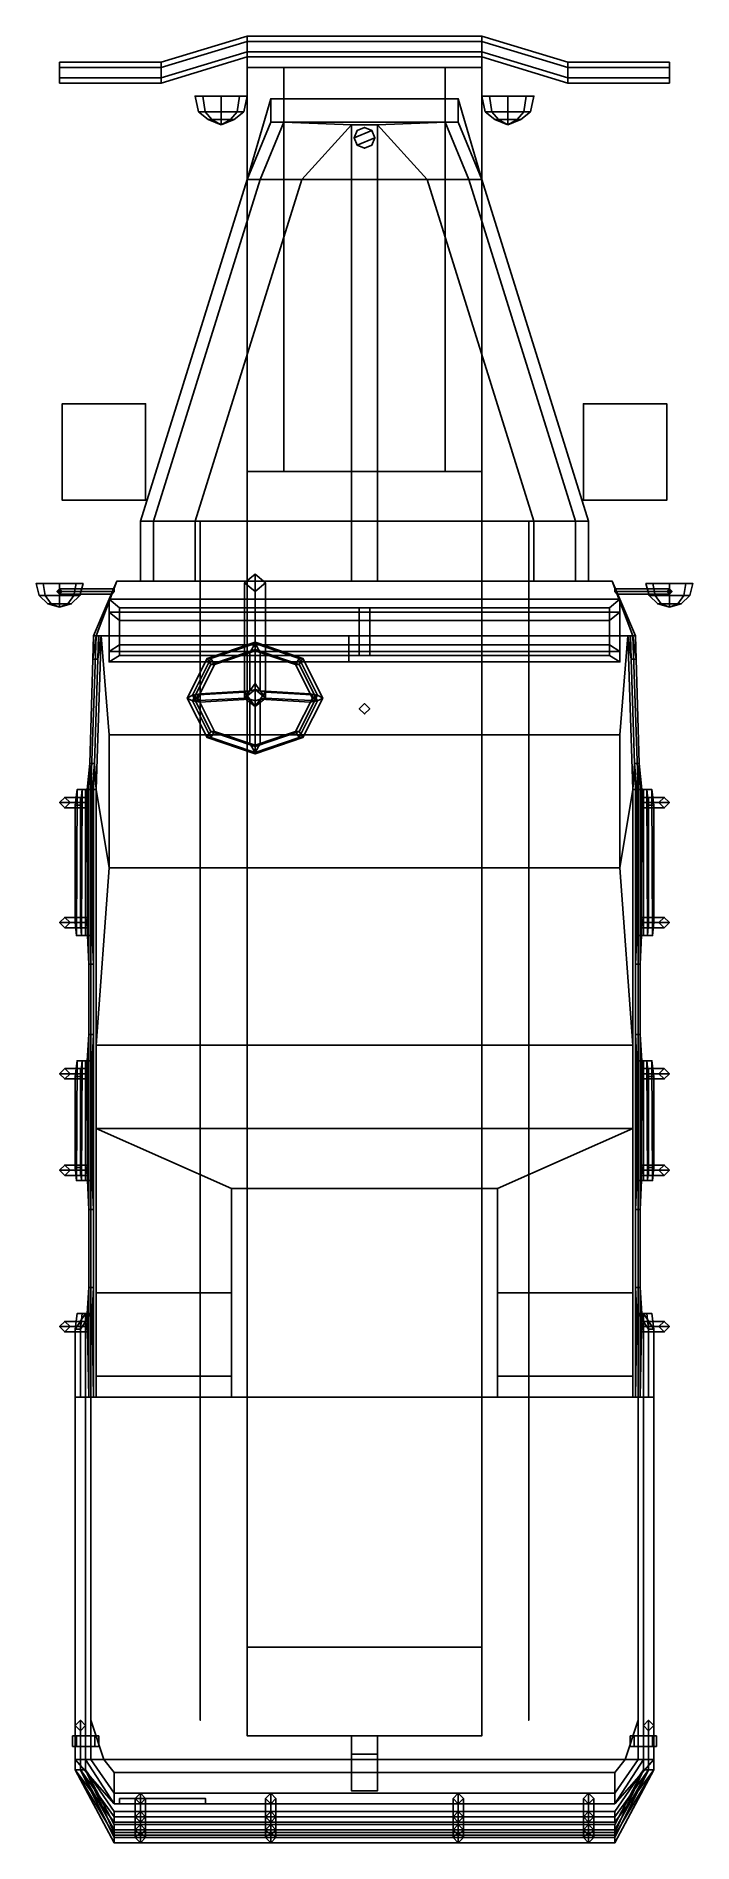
# Model space of a CAD drawing. Extents: x -1.26 to 1.26, y -3.48 to 3.45.
import ezdxf

# ---------------------------------------------------------------- set-up
doc = ezdxf.new("R2010")
doc.units = 0
doc.layers.get('0').update_dxf_attribs({"linetype": 'CONTINUOUS'})
doc.layers.add('FRAME', color=5, linetype='CONTINUOUS')

msp = doc.modelspace()

# ---------------------------------------------------------------- linework, layer by layer
for points in [[(-0.45, 3.43, 0.9046), (-0.45, 3.45, 0.87), (-0.78, 3.35, 0.87), (-0.78, 3.33, 0.9046)], [(-0.45, 3.45, 0.87), (-0.45, 3.43, 0.8354), (-0.78, 3.33, 0.8354), (-0.78, 3.35, 0.87)], [(-0.45, 3.39, 0.9046), (-0.45, 3.43, 0.9046), (-0.78, 3.33, 0.9046), (-0.78, 3.29, 0.9046)], [(-0.45, 3.43, 0.8354), (-0.45, 3.39, 0.8354), (-0.78, 3.29, 0.8354), (-0.78, 3.33, 0.8354)], [(0.45, 3.43, 0.9046), (0.45, 3.45, 0.87), (-0.45, 3.45, 0.87), (-0.45, 3.43, 0.9046)], [(0.45, 3.45, 0.87), (0.45, 3.43, 0.8354), (-0.45, 3.43, 0.8354), (-0.45, 3.45, 0.87)], [(0.45, 3.39, 0.9046), (0.45, 3.43, 0.9046), (-0.45, 3.43, 0.9046), (-0.45, 3.39, 0.9046)], [(0.45, 3.43, 0.8354), (0.45, 3.39, 0.8354), (-0.45, 3.39, 0.8354), (-0.45, 3.43, 0.8354)], [(0.45, 3.43, 0.8354), (0.45, 3.45, 0.87), (0.78, 3.35, 0.87), (0.78, 3.33, 0.8354)], [(0.45, 3.45, 0.87), (0.45, 3.43, 0.9046), (0.78, 3.33, 0.9046), (0.78, 3.35, 0.87)], [(0.45, 3.39, 0.8354), (0.45, 3.43, 0.8354), (0.78, 3.33, 0.8354), (0.78, 3.29, 0.8354)], [(0.45, 3.43, 0.9046), (0.45, 3.39, 0.9046), (0.78, 3.29, 0.9046), (0.78, 3.33, 0.9046)], [(-0.78, 3.33, 0.9046), (-0.78, 3.35, 0.87), (-1.17, 3.35, 0.87), (-1.17, 3.33, 0.9046)], [(-0.78, 3.35, 0.87), (-0.78, 3.33, 0.8354), (-1.17, 3.33, 0.8354), (-1.17, 3.35, 0.87)], [(-1.17, 3.29, 0.9046), (-1.17, 3.33, 0.9046), (-1.17, 3.35, 0.87), (-1.17, 3.27, 0.87)], [(-1.17, 3.27, 0.87), (-1.17, 3.35, 0.87), (-1.17, 3.33, 0.8354), (-1.17, 3.29, 0.8354)], [(-0.78, 3.29, 0.9046), (-0.78, 3.33, 0.9046), (-1.17, 3.33, 0.9046), (-1.17, 3.29, 0.9046)], [(-0.78, 3.33, 0.8354), (-0.78, 3.29, 0.8354), (-1.17, 3.29, 0.8354), (-1.17, 3.33, 0.8354)], [(-0.45, 3.37, 0.87), (-0.45, 3.39, 0.9046), (-0.78, 3.29, 0.9046), (-0.78, 3.27, 0.87)], [(-0.45, 3.39, 0.8354), (-0.45, 3.37, 0.87), (-0.78, 3.27, 0.87), (-0.78, 3.29, 0.8354)], [(0.45, 3.37, 0.87), (0.45, 3.39, 0.9046), (-0.45, 3.39, 0.9046), (-0.45, 3.37, 0.87)], [(0.45, 3.39, 0.8354), (0.45, 3.37, 0.87), (-0.45, 3.37, 0.87), (-0.45, 3.39, 0.8354)], [(0.45, 3.37, 0.87), (0.45, 3.39, 0.8354), (0.78, 3.29, 0.8354), (0.78, 3.27, 0.87)], [(0.45, 3.39, 0.9046), (0.45, 3.37, 0.87), (0.78, 3.27, 0.87), (0.78, 3.29, 0.9046)], [(0.78, 3.33, 0.8354), (0.78, 3.35, 0.87), (1.17, 3.35, 0.87), (1.17, 3.33, 0.8354)], [(0.78, 3.35, 0.87), (0.78, 3.33, 0.9046), (1.17, 3.33, 0.9046), (1.17, 3.35, 0.87)], [(0.78, 3.29, 0.8354), (0.78, 3.33, 0.8354), (1.17, 3.33, 0.8354), (1.17, 3.29, 0.8354)], [(0.78, 3.33, 0.9046), (0.78, 3.29, 0.9046), (1.17, 3.29, 0.9046), (1.17, 3.33, 0.9046)], [(1.17, 3.35, 0.87), (1.17, 3.27, 0.87), (1.17, 3.29, 0.8354), (1.17, 3.33, 0.8354)], [(1.17, 3.33, 0.9046), (1.17, 3.29, 0.9046), (1.17, 3.27, 0.87), (1.17, 3.35, 0.87)], [(-0.78, 3.27, 0.87), (-0.78, 3.29, 0.9046), (-1.17, 3.29, 0.9046), (-1.17, 3.27, 0.87)], [(-0.78, 3.29, 0.8354), (-0.78, 3.27, 0.87), (-1.17, 3.27, 0.87), (-1.17, 3.29, 0.8354)], [(0.78, 3.27, 0.87), (0.78, 3.29, 0.8354), (1.17, 3.29, 0.8354), (1.17, 3.27, 0.87)], [(0.78, 3.29, 0.9046), (0.78, 3.27, 0.87), (1.17, 3.27, 0.87), (1.17, 3.29, 0.9046)], [(-0.6366, 3.16, 1.05), (-0.65, 3.22, 1.05), (-0.6207, 3.22, 0.9793), (-0.6112, 3.16, 0.9888)], [(-0.6112, 3.16, 1.1112), (-0.6207, 3.22, 1.1207), (-0.65, 3.22, 1.05), (-0.6366, 3.16, 1.05)], [(-0.55, 3.22, 1.15), (-0.4793, 3.22, 1.1207), (-0.65, 3.22, 1.05), (-0.6207, 3.22, 1.1207)], [(-0.4793, 3.22, 1.1207), (-0.45, 3.22, 1.05), (-0.6207, 3.22, 0.9793), (-0.65, 3.22, 1.05)], [(-0.6112, 3.16, 0.9888), (-0.6207, 3.22, 0.9793), (-0.55, 3.22, 0.95), (-0.55, 3.16, 0.9634)], [(-0.55, 3.16, 1.1366), (-0.55, 3.22, 1.15), (-0.6207, 3.22, 1.1207), (-0.6112, 3.16, 1.1112)], [(-0.45, 3.22, 1.05), (-0.4793, 3.22, 0.9793), (-0.55, 3.22, 0.95), (-0.6207, 3.22, 0.9793)], [(-0.55, 3.16, 0.9634), (-0.55, 3.22, 0.95), (-0.4793, 3.22, 0.9793), (-0.4888, 3.16, 0.9888)], [(-0.4888, 3.16, 1.1112), (-0.4793, 3.22, 1.1207), (-0.55, 3.22, 1.15), (-0.55, 3.16, 1.1366)], [(-0.4888, 3.16, 0.9888), (-0.4793, 3.22, 0.9793), (-0.45, 3.22, 1.05), (-0.4634, 3.16, 1.05)], [(-0.4634, 3.16, 1.05), (-0.45, 3.22, 1.05), (-0.4793, 3.22, 1.1207), (-0.4888, 3.16, 1.1112)], [(-0.36, 3.21, 0.93), (-0.45, 2.9, 0.93), (-0.45, 2.9, 1.63), (-0.36, 3.12, 1.66)], [(0.36, 3.12, 1.66), (0.36, 3.21, 0.93), (-0.36, 3.21, 0.93), (-0.36, 3.12, 1.66)], [(0.45, 2.9, 1.63), (0.45, 2.9, 0.93), (0.36, 3.21, 0.93), (0.36, 3.12, 1.66)], [(0.6207, 3.22, 1.1207), (0.65, 3.22, 1.05), (0.4793, 3.22, 0.9793), (0.45, 3.22, 1.05)], [(0.4634, 3.16, 1.05), (0.45, 3.22, 1.05), (0.4793, 3.22, 0.9793), (0.4888, 3.16, 0.9888)], [(0.55, 3.22, 1.15), (0.6207, 3.22, 1.1207), (0.45, 3.22, 1.05), (0.4793, 3.22, 1.1207)], [(0.4888, 3.16, 1.1112), (0.4793, 3.22, 1.1207), (0.45, 3.22, 1.05), (0.4634, 3.16, 1.05)], [(0.65, 3.22, 1.05), (0.6207, 3.22, 0.9793), (0.55, 3.22, 0.95), (0.4793, 3.22, 0.9793)], [(0.4888, 3.16, 0.9888), (0.4793, 3.22, 0.9793), (0.55, 3.22, 0.95), (0.55, 3.16, 0.9634)], [(0.55, 3.16, 1.1366), (0.55, 3.22, 1.15), (0.4793, 3.22, 1.1207), (0.4888, 3.16, 1.1112)], [(0.55, 3.16, 0.9634), (0.55, 3.22, 0.95), (0.6207, 3.22, 0.9793), (0.6112, 3.16, 0.9888)], [(0.6112, 3.16, 1.1112), (0.6207, 3.22, 1.1207), (0.55, 3.22, 1.15), (0.55, 3.16, 1.1366)], [(0.6112, 3.16, 0.9888), (0.6207, 3.22, 0.9793), (0.65, 3.22, 1.05), (0.6366, 3.16, 1.05)], [(0.6366, 3.16, 1.05), (0.65, 3.22, 1.05), (0.6207, 3.22, 1.1207), (0.6112, 3.16, 1.1112)], [(-0.6, 3.13, 1.05), (-0.6366, 3.16, 1.05), (-0.6112, 3.16, 0.9888), (-0.5854, 3.13, 1.0146)], [(-0.5854, 3.13, 1.0854), (-0.6112, 3.16, 1.1112), (-0.6366, 3.16, 1.05), (-0.6, 3.13, 1.05)], [(-0.5854, 3.13, 1.0146), (-0.6112, 3.16, 0.9888), (-0.55, 3.16, 0.9634), (-0.55, 3.13, 1)], [(-0.55, 3.13, 1.1), (-0.55, 3.16, 1.1366), (-0.6112, 3.16, 1.1112), (-0.5854, 3.13, 1.0854)], [(-0.55, 3.11, 1.05), (-0.6, 3.13, 1.05), (-0.5854, 3.13, 1.0146), (-0.55, 3.11, 1.05)], [(-0.55, 3.11, 1.05), (-0.5854, 3.13, 1.0854), (-0.6, 3.13, 1.05), (-0.55, 3.11, 1.05)], [(-0.55, 3.11, 1.05), (-0.5854, 3.13, 1.0146), (-0.55, 3.13, 1), (-0.55, 3.11, 1.05)], [(-0.55, 3.11, 1.05), (-0.55, 3.13, 1.1), (-0.5854, 3.13, 1.0854), (-0.55, 3.11, 1.05)], [(-0.55, 3.13, 1), (-0.55, 3.16, 0.9634), (-0.4888, 3.16, 0.9888), (-0.5146, 3.13, 1.0146)], [(-0.5146, 3.13, 1.0854), (-0.4888, 3.16, 1.1112), (-0.55, 3.16, 1.1366), (-0.55, 3.13, 1.1)], [(-0.55, 3.11, 1.05), (-0.55, 3.13, 1), (-0.5146, 3.13, 1.0146), (-0.55, 3.11, 1.05)], [(-0.55, 3.11, 1.05), (-0.5146, 3.13, 1.0146), (-0.5, 3.13, 1.05), (-0.55, 3.11, 1.05)], [(-0.55, 3.11, 1.05), (-0.5, 3.13, 1.05), (-0.5146, 3.13, 1.0854), (-0.55, 3.11, 1.05)], [(-0.55, 3.11, 1.05), (-0.5146, 3.13, 1.0854), (-0.55, 3.13, 1.1), (-0.55, 3.11, 1.05)], [(-0.5146, 3.13, 1.0146), (-0.4888, 3.16, 0.9888), (-0.4634, 3.16, 1.05), (-0.5, 3.13, 1.05)], [(-0.5, 3.13, 1.05), (-0.4634, 3.16, 1.05), (-0.4888, 3.16, 1.1112), (-0.5146, 3.13, 1.0854)], [(-0.45, 2.9, 1.63), (-0.4, 2.9, 1.68), (-0.31, 3.12, 1.71), (-0.36, 3.12, 1.66)], [(-0.4, 2.9, 1.68), (-0.24, 2.9, 1.72), (-0.05, 3.11, 1.75), (-0.31, 3.12, 1.71)], [(-0.36, 3.12, 1.66), (-0.31, 3.12, 1.71), (0.31, 3.12, 1.71), (0.36, 3.12, 1.66)], [(0.05, 3.11, 1.75), (0.31, 3.12, 1.71), (-0.31, 3.12, 1.71), (-0.05, 3.11, 1.75)], [(0.05, 3.11, 1.75), (0.24, 2.9, 1.72), (0.4, 2.9, 1.68), (0.31, 3.12, 1.71)], [(0.31, 3.12, 1.71), (0.4, 2.9, 1.68), (0.45, 2.9, 1.63), (0.36, 3.12, 1.66)], [(0.5, 3.13, 1.05), (0.4634, 3.16, 1.05), (0.4888, 3.16, 0.9888), (0.5146, 3.13, 1.0146)], [(0.5146, 3.13, 1.0854), (0.4888, 3.16, 1.1112), (0.4634, 3.16, 1.05), (0.5, 3.13, 1.05)], [(0.5146, 3.13, 1.0146), (0.4888, 3.16, 0.9888), (0.55, 3.16, 0.9634), (0.55, 3.13, 1)], [(0.55, 3.13, 1.1), (0.55, 3.16, 1.1366), (0.4888, 3.16, 1.1112), (0.5146, 3.13, 1.0854)], [(0.55, 3.11, 1.05), (0.5, 3.13, 1.05), (0.5146, 3.13, 1.0146), (0.55, 3.11, 1.05)], [(0.55, 3.11, 1.05), (0.5146, 3.13, 1.0854), (0.5, 3.13, 1.05), (0.55, 3.11, 1.05)], [(0.55, 3.11, 1.05), (0.5146, 3.13, 1.0146), (0.55, 3.13, 1), (0.55, 3.11, 1.05)], [(0.55, 3.11, 1.05), (0.55, 3.13, 1.1), (0.5146, 3.13, 1.0854), (0.55, 3.11, 1.05)], [(0.55, 3.13, 1), (0.55, 3.16, 0.9634), (0.6112, 3.16, 0.9888), (0.5854, 3.13, 1.0146)], [(0.5854, 3.13, 1.0854), (0.6112, 3.16, 1.1112), (0.55, 3.16, 1.1366), (0.55, 3.13, 1.1)], [(0.55, 3.11, 1.05), (0.5854, 3.13, 1.0146), (0.6, 3.13, 1.05), (0.55, 3.11, 1.05)], [(0.55, 3.11, 1.05), (0.55, 3.13, 1), (0.5854, 3.13, 1.0146), (0.55, 3.11, 1.05)], [(0.55, 3.11, 1.05), (0.5854, 3.13, 1.0854), (0.55, 3.13, 1.1), (0.55, 3.11, 1.05)], [(0.55, 3.11, 1.05), (0.6, 3.13, 1.05), (0.5854, 3.13, 1.0854), (0.55, 3.11, 1.05)], [(0.5854, 3.13, 1.0146), (0.6112, 3.16, 0.9888), (0.6366, 3.16, 1.05), (0.6, 3.13, 1.05)], [(0.6, 3.13, 1.05), (0.6366, 3.16, 1.05), (0.6112, 3.16, 1.1112), (0.5854, 3.13, 1.0854)], [(-0.24, 2.9, 1.72), (-0.24, 2.9, 1.72), (-0.05, 2.9, 1.75), (-0.05, 3.11, 1.75)], [(-0.05, 3.11, 1.75), (-0.05, 2.9, 1.75), (0.05, 2.9, 1.75), (0.05, 3.11, 1.75)], [(0, 3.1, 1.78), (-0.0283, 3.0883, 1.78), (-0.04, 3.06, 1.78), (0.0283, 3.0883, 1.78)], [(-0.0283, 3.0883, 1.75), (-0.04, 3.06, 1.75), (-0.04, 3.06, 1.78), (-0.0283, 3.0883, 1.78)], [(0.0283, 3.0883, 1.78), (-0.04, 3.06, 1.78), (-0.0283, 3.0317, 1.78), (0.04, 3.06, 1.78)], [(-0.04, 3.06, 1.75), (-0.0283, 3.0317, 1.75), (-0.0283, 3.0317, 1.78), (-0.04, 3.06, 1.78)], [(0, 3.1, 1.75), (-0.0283, 3.0883, 1.75), (-0.0283, 3.0883, 1.78), (0, 3.1, 1.78)], [(0.04, 3.06, 1.78), (-0.0283, 3.0317, 1.78), (0, 3.02, 1.78), (0.0283, 3.0317, 1.78)], [(0.0283, 3.0883, 1.75), (0, 3.1, 1.75), (0, 3.1, 1.78), (0.0283, 3.0883, 1.78)], [(0.04, 3.06, 1.75), (0.0283, 3.0883, 1.75), (0.0283, 3.0883, 1.78), (0.04, 3.06, 1.78)], [(0.0283, 3.0317, 1.75), (0.04, 3.06, 1.75), (0.04, 3.06, 1.78), (0.0283, 3.0317, 1.78)], [(-0.0283, 3.0317, 1.75), (0, 3.02, 1.75), (0, 3.02, 1.78), (-0.0283, 3.0317, 1.78)], [(0, 3.02, 1.75), (0.0283, 3.0317, 1.75), (0.0283, 3.0317, 1.78), (0, 3.02, 1.78)], [(-0.45, 2.9, 0.93), (-0.86, 1.59, 0.93), (-0.86, 1.59, 1.63), (-0.45, 2.9, 1.63)], [(-0.45, 2.9, 1.63), (-0.86, 1.59, 1.63), (-0.81, 1.59, 1.69), (-0.4, 2.9, 1.68)], [(-0.81, 1.59, 1.69), (-0.65, 1.59, 1.75), (-0.24, 2.9, 1.72), (-0.4, 2.9, 1.68)], [(-0.24, 2.9, 1.72), (-0.65, 1.59, 1.75), (-0.05, 1.59, 1.82), (-0.05, 2.9, 1.75)], [(-0.05, 2.9, 1.75), (-0.05, 1.59, 1.82), (0.05, 1.59, 1.82), (0.05, 2.9, 1.75)], [(0.05, 1.59, 1.82), (0.65, 1.59, 1.75), (0.24, 2.9, 1.72), (0.05, 2.9, 1.75)], [(0.24, 2.9, 1.72), (0.65, 1.59, 1.75), (0.81, 1.59, 1.69), (0.4, 2.9, 1.68)], [(0.81, 1.59, 1.69), (0.86, 1.59, 1.63), (0.45, 2.9, 1.63), (0.4, 2.9, 1.68)], [(0.86, 1.59, 1.63), (0.86, 1.59, 0.93), (0.45, 2.9, 0.93), (0.45, 2.9, 1.63)], [(-0.84, 2.04, 0.51), (-0.84, 1.67, 0.51), (-1.16, 1.67, 0.51), (-1.16, 2.04, 0.51)], [(-1.16, 2.04, 0.94), (-1.16, 1.67, 0.94), (-0.84, 1.67, 0.94), (-0.84, 2.04, 0.94)], [(-0.84, 2.04, 0.94), (-0.84, 2.04, 0.51), (-1.16, 2.04, 0.51), (-1.16, 2.04, 0.94)], [(-1.16, 2.04, 0.51), (-1.16, 1.67, 0.51), (-1.16, 1.67, 0.94), (-1.16, 2.04, 0.94)], [(-0.84, 1.67, 0.94), (-0.84, 1.67, 0.51), (-0.84, 2.04, 0.51), (-0.84, 2.04, 0.94)], [(0.84, 2.04, 0.51), (0.84, 1.67, 0.51), (0.84, 1.67, 0.94), (0.84, 2.04, 0.94)], [(1.16, 2.04, 0.94), (1.16, 2.04, 0.51), (0.84, 2.04, 0.51), (0.84, 2.04, 0.94)], [(1.16, 2.04, 0.51), (1.16, 1.67, 0.51), (0.84, 1.67, 0.51), (0.84, 2.04, 0.51)], [(0.84, 2.04, 0.94), (0.84, 1.67, 0.94), (1.16, 1.67, 0.94), (1.16, 2.04, 0.94)], [(1.16, 1.67, 0.94), (1.16, 1.67, 0.51), (1.16, 2.04, 0.51), (1.16, 2.04, 0.94)], [(-1.16, 1.67, 0.94), (-1.16, 1.67, 0.51), (-0.84, 1.67, 0.51), (-0.84, 1.67, 0.94)], [(0.84, 1.67, 0.94), (0.84, 1.67, 0.51), (1.16, 1.67, 0.51), (1.16, 1.67, 0.94)], [(-0.86, 1.59, 1.63), (-0.86, 1.59, 0.93), (-0.86, 1.49, 1.06), (-0.86, 1.36, 1.63)], [(-0.81, 1.59, 1.69), (-0.86, 1.59, 1.63), (-0.86, 1.36, 1.63), (-0.81, 1.36, 1.69)], [(-0.65, 1.36, 1.75), (-0.65, 1.59, 1.75), (-0.81, 1.59, 1.69), (-0.81, 1.36, 1.69)], [(-0.05, 1.59, 1.82), (-0.65, 1.59, 1.75), (-0.65, 1.36, 1.75), (-0.05, 1.36, 1.82)], [(-0.63, 1.59, 0.93), (-0.63, -3.01, 0.93), (-0.63, -2.63, 1.21), (-0.63, 1.15, 1.21)], [(-0.63, 1.49, 1.06), (-0.63, 1.59, 0.93), (-0.63, 1.15, 1.21), (-0.63, 1.36, 1.15)], [(0.05, 1.36, 1.82), (0.05, 1.59, 1.82), (-0.05, 1.59, 1.82), (-0.05, 1.36, 1.82)], [(0.65, 1.36, 1.75), (0.65, 1.59, 1.75), (0.05, 1.59, 1.82), (0.05, 1.36, 1.82)], [(0.63, -2.63, 1.21), (0.63, -3.01, 0.93), (0.63, 1.59, 0.93), (0.63, 1.15, 1.21)], [(0.63, 1.15, 1.21), (0.63, 1.59, 0.93), (0.63, 1.49, 1.06), (0.63, 1.36, 1.15)], [(0.81, 1.59, 1.69), (0.65, 1.59, 1.75), (0.65, 1.36, 1.75), (0.81, 1.36, 1.69)], [(0.86, 1.36, 1.63), (0.86, 1.59, 1.63), (0.81, 1.59, 1.69), (0.81, 1.36, 1.69)], [(0.86, 1.49, 1.06), (0.86, 1.59, 0.93), (0.86, 1.59, 1.63), (0.86, 1.36, 1.63)], [(-0.86, 1.36, 1.63), (-0.86, 1.49, 1.06), (-0.86, 1.36, 1.15), (-0.86, 1.36, 1.63)], [(0.86, 1.36, 1.15), (0.86, 1.49, 1.06), (0.86, 1.36, 1.63)], [(-0.46, 0.9113, 1.8735), (-0.42, 0.9443, 1.8962), (-0.42, 1.3861, 1.2534), (-0.46, 1.3531, 1.2307)], [(-0.42, 0.9443, 1.8962), (-0.38, 0.9113, 1.8735), (-0.38, 1.3531, 1.2307), (-0.42, 1.3861, 1.2534)], [(-1.2479, 1.305, 1.88), (-1.26, 1.35, 1.88), (-1.2336, 1.35, 1.8164), (-1.2251, 1.305, 1.8249)], [(-1.2251, 1.305, 1.9351), (-1.2336, 1.35, 1.9436), (-1.26, 1.35, 1.88), (-1.2479, 1.305, 1.88)], [(-1.17, 1.35, 1.97), (-1.1064, 1.35, 1.9436), (-1.26, 1.35, 1.88), (-1.2336, 1.35, 1.9436)], [(-1.1064, 1.35, 1.9436), (-1.08, 1.35, 1.88), (-1.2336, 1.35, 1.8164), (-1.26, 1.35, 1.88)], [(-1.2251, 1.305, 1.8249), (-1.2336, 1.35, 1.8164), (-1.17, 1.35, 1.79), (-1.17, 1.305, 1.8021)], [(-1.17, 1.305, 1.9579), (-1.17, 1.35, 1.97), (-1.2336, 1.35, 1.9436), (-1.2251, 1.305, 1.9351)], [(-1.08, 1.35, 1.88), (-1.1064, 1.35, 1.8164), (-1.17, 1.35, 1.79), (-1.2336, 1.35, 1.8164)], [(-1.17, 1.33, 1.74), (-1.18, 1.32, 1.73), (-1.18, 1.32, 1.8), (-1.17, 1.33, 1.8)], [(-0.96, 1.33, 1.74), (-0.96, 1.32, 1.73), (-1.18, 1.32, 1.73), (-1.17, 1.33, 1.74)], [(-1.18, 1.32, 1.73), (-1.17, 1.31, 1.74), (-1.17, 1.31, 1.81), (-1.18, 1.32, 1.8)], [(-0.96, 1.32, 1.73), (-0.97, 1.31, 1.74), (-1.17, 1.31, 1.74), (-1.18, 1.32, 1.73)], [(-1.17, 1.305, 1.8021), (-1.17, 1.35, 1.79), (-1.1064, 1.35, 1.8164), (-1.1149, 1.305, 1.8249)], [(-1.1149, 1.305, 1.9351), (-1.1064, 1.35, 1.9436), (-1.17, 1.35, 1.97), (-1.17, 1.305, 1.9579)], [(-1.16, 1.32, 1.75), (-1.17, 1.33, 1.74), (-1.17, 1.33, 1.8), (-1.16, 1.32, 1.8)], [(-0.96, 1.32, 1.75), (-0.96, 1.33, 1.74), (-1.17, 1.33, 1.74), (-1.16, 1.32, 1.75)], [(-1.17, 1.31, 1.74), (-1.16, 1.32, 1.75), (-1.16, 1.32, 1.8), (-1.17, 1.31, 1.81)], [(-0.97, 1.31, 1.74), (-0.96, 1.32, 1.75), (-1.16, 1.32, 1.75), (-1.17, 1.31, 1.74)], [(-1.1149, 1.305, 1.8249), (-1.1064, 1.35, 1.8164), (-1.08, 1.35, 1.88), (-1.0921, 1.305, 1.88)], [(-1.0921, 1.305, 1.88), (-1.08, 1.35, 1.88), (-1.1064, 1.35, 1.9436), (-1.1149, 1.305, 1.9351)], [(-0.95, 1.36, 1.15), (-1.04, 1.15, 1.31), (-0.98, 1.29, 1.86), (-0.95, 1.36, 1.84)], [(-0.95, 1.36, 1.15), (-1.03, 1.15, 1.21), (-1.04, 1.15, 1.31), (-0.95, 1.36, 1.15)], [(-0.95, 1.36, 1.84), (-0.98, 1.29, 1.86), (0.98, 1.29, 1.86), (0.95, 1.36, 1.84)], [(0.95, 1.36, 1.84), (0.05, 1.36, 1.82), (-0.05, 1.36, 1.82), (-0.95, 1.36, 1.84)], [(-0.05, 1.36, 1.82), (-0.65, 1.36, 1.75), (-0.95, 1.36, 1.84)], [(-0.95, 1.36, 1.84), (-0.65, 1.36, 1.75), (-0.81, 1.36, 1.69), (-0.95, 1.36, 1.84)], [(-0.81, 1.36, 1.69), (-0.86, 1.36, 1.63), (-0.95, 1.36, 1.84)], [(-0.86, 1.36, 1.15), (-0.95, 1.36, 1.15), (-0.95, 1.36, 1.84), (-0.86, 1.36, 1.63)], [(-0.42, 0.8784, 1.8509), (-0.46, 0.9113, 1.8735), (-0.46, 1.3531, 1.2307), (-0.42, 1.3202, 1.208)], [(-0.38, 0.9113, 1.8735), (-0.42, 0.8784, 1.8509), (-0.42, 1.3202, 1.208), (-0.38, 1.3531, 1.2307)], [(0.95, 1.36, 1.84), (0.65, 1.36, 1.75), (0.05, 1.36, 1.82), (0.95, 1.36, 1.84)], [(0.81, 1.36, 1.69), (0.65, 1.36, 1.75), (0.95, 1.36, 1.84)], [(0.95, 1.36, 1.84), (0.86, 1.36, 1.63), (0.81, 1.36, 1.69), (0.95, 1.36, 1.84)], [(0.95, 1.36, 1.84), (0.95, 1.36, 1.15), (0.86, 1.36, 1.15), (0.86, 1.36, 1.63)], [(0.98, 1.29, 1.86), (1.04, 1.15, 1.31), (0.95, 1.36, 1.15), (0.95, 1.36, 1.84)], [(1.04, 1.15, 1.31), (1.03, 1.15, 1.21), (0.95, 1.36, 1.15)], [(0.96, 1.33, 1.74), (0.96, 1.32, 1.75), (1.16, 1.32, 1.75), (1.17, 1.33, 1.74)], [(0.96, 1.32, 1.73), (0.96, 1.33, 1.74), (1.17, 1.33, 1.74), (1.18, 1.32, 1.73)], [(0.97, 1.31, 1.74), (0.96, 1.32, 1.73), (1.18, 1.32, 1.73), (1.17, 1.31, 1.74)], [(0.96, 1.32, 1.75), (0.97, 1.31, 1.74), (1.17, 1.31, 1.74), (1.16, 1.32, 1.75)], [(1.2336, 1.35, 1.9436), (1.26, 1.35, 1.88), (1.1064, 1.35, 1.8164), (1.08, 1.35, 1.88)], [(1.17, 1.35, 1.97), (1.2336, 1.35, 1.9436), (1.08, 1.35, 1.88), (1.1064, 1.35, 1.9436)], [(1.1149, 1.305, 1.9351), (1.1064, 1.35, 1.9436), (1.08, 1.35, 1.88), (1.0921, 1.305, 1.88)], [(1.0921, 1.305, 1.88), (1.08, 1.35, 1.88), (1.1064, 1.35, 1.8164), (1.1149, 1.305, 1.8249)], [(1.26, 1.35, 1.88), (1.2336, 1.35, 1.8164), (1.17, 1.35, 1.79), (1.1064, 1.35, 1.8164)], [(1.1149, 1.305, 1.8249), (1.1064, 1.35, 1.8164), (1.17, 1.35, 1.79), (1.17, 1.305, 1.8021)], [(1.17, 1.305, 1.9579), (1.17, 1.35, 1.97), (1.1064, 1.35, 1.9436), (1.1149, 1.305, 1.9351)], [(1.17, 1.33, 1.74), (1.16, 1.32, 1.75), (1.16, 1.32, 1.8), (1.17, 1.33, 1.81)], [(1.16, 1.32, 1.75), (1.17, 1.31, 1.74), (1.17, 1.31, 1.8), (1.16, 1.32, 1.8)], [(1.17, 1.305, 1.8021), (1.17, 1.35, 1.79), (1.2336, 1.35, 1.8164), (1.2251, 1.305, 1.8249)], [(1.2251, 1.305, 1.9351), (1.2336, 1.35, 1.9436), (1.17, 1.35, 1.97), (1.17, 1.305, 1.9579)], [(1.18, 1.32, 1.73), (1.17, 1.33, 1.74), (1.17, 1.33, 1.81), (1.18, 1.32, 1.8)], [(1.17, 1.31, 1.74), (1.18, 1.32, 1.73), (1.18, 1.32, 1.8), (1.17, 1.31, 1.8)], [(1.2479, 1.305, 1.88), (1.26, 1.35, 1.88), (1.2336, 1.35, 1.9436), (1.2251, 1.305, 1.9351)], [(1.2251, 1.305, 1.8249), (1.2336, 1.35, 1.8164), (1.26, 1.35, 1.88), (1.2479, 1.305, 1.88)], [(-1.215, 1.2721, 1.88), (-1.2479, 1.305, 1.88), (-1.2251, 1.305, 1.8249), (-1.2018, 1.2721, 1.8482)], [(-1.2018, 1.2721, 1.9118), (-1.2251, 1.305, 1.9351), (-1.2479, 1.305, 1.88), (-1.215, 1.2721, 1.88)], [(-1.2018, 1.2721, 1.8482), (-1.2251, 1.305, 1.8249), (-1.17, 1.305, 1.8021), (-1.17, 1.2721, 1.835)], [(-1.17, 1.2721, 1.925), (-1.17, 1.305, 1.9579), (-1.2251, 1.305, 1.9351), (-1.2018, 1.2721, 1.9118)], [(-1.17, 1.26, 1.88), (-1.215, 1.2721, 1.88), (-1.2018, 1.2721, 1.8482), (-1.17, 1.26, 1.88)], [(-1.17, 1.26, 1.88), (-1.2018, 1.2721, 1.9118), (-1.215, 1.2721, 1.88), (-1.17, 1.26, 1.88)], [(-1.17, 1.26, 1.88), (-1.2018, 1.2721, 1.8482), (-1.17, 1.2721, 1.835), (-1.17, 1.26, 1.88)], [(-1.17, 1.26, 1.88), (-1.17, 1.2721, 1.925), (-1.2018, 1.2721, 1.9118), (-1.17, 1.26, 1.88)], [(-1.17, 1.2721, 1.835), (-1.17, 1.305, 1.8021), (-1.1149, 1.305, 1.8249), (-1.1382, 1.2721, 1.8482)], [(-1.1382, 1.2721, 1.9118), (-1.1149, 1.305, 1.9351), (-1.17, 1.305, 1.9579), (-1.17, 1.2721, 1.925)], [(-1.17, 1.26, 1.88), (-1.17, 1.2721, 1.835), (-1.1382, 1.2721, 1.8482), (-1.17, 1.26, 1.88)], [(-1.17, 1.26, 1.88), (-1.1382, 1.2721, 1.8482), (-1.125, 1.2721, 1.88), (-1.17, 1.26, 1.88)], [(-1.17, 1.26, 1.88), (-1.125, 1.2721, 1.88), (-1.1382, 1.2721, 1.9118), (-1.17, 1.26, 1.88)], [(-1.17, 1.26, 1.88), (-1.1382, 1.2721, 1.9118), (-1.17, 1.2721, 1.925), (-1.17, 1.26, 1.88)], [(-1.1382, 1.2721, 1.8482), (-1.1149, 1.305, 1.8249), (-1.0921, 1.305, 1.88), (-1.125, 1.2721, 1.88)], [(-1.125, 1.2721, 1.88), (-1.0921, 1.305, 1.88), (-1.1149, 1.305, 1.9351), (-1.1382, 1.2721, 1.9118)], [(-0.98, 1.29, 1.86), (-1.04, 1.15, 1.86), (1.04, 1.15, 1.86), (0.98, 1.29, 1.86)], [(-1.04, 1.15, 1.31), (-1.04, 1.15, 1.31), (-1.04, 1.15, 1.86), (-0.98, 1.29, 1.86)], [(-0.94, 1.1155, 2.34), (-0.94, 1.2573, 1.95), (-0.98, 1.29, 1.86), (-0.98, 1.09, 2.41)], [(-0.98, 1.29, 1.86), (-0.98, 1.24, 1.86), (-0.98, 1.05, 2.41), (-0.98, 1.09, 2.41)], [(0.94, 1.2573, 1.95), (0.98, 1.29, 1.86), (-0.98, 1.29, 1.86), (-0.94, 1.2573, 1.95)], [(-0.94, 1.0742, 2.34), (-0.94, 1.2089, 1.95), (-0.94, 1.2573, 1.95), (-0.94, 1.1155, 2.34)], [(-0.94, 1.2573, 1.95), (-0.94, 1.2089, 1.95), (-0.02, 1.2089, 1.95), (-0.02, 1.2573, 1.95)], [(-0.02, 1.2573, 1.95), (-0.02, 1.2089, 1.95), (-0.02, 1.0742, 2.34), (-0.02, 1.1155, 2.34)], [(0.02, 1.1155, 2.34), (0.02, 1.2573, 1.95), (-0.02, 1.2573, 1.95), (-0.02, 1.1155, 2.34)], [(0.02, 1.0742, 2.34), (0.02, 1.2089, 1.95), (0.02, 1.2573, 1.95), (0.02, 1.1155, 2.34)], [(0.02, 1.2573, 1.95), (0.02, 1.2089, 1.95), (0.94, 1.2089, 1.95), (0.94, 1.2573, 1.95)], [(0.98, 1.09, 2.41), (0.98, 1.29, 1.86), (0.94, 1.2573, 1.95), (0.94, 1.1155, 2.34)], [(0.94, 1.2573, 1.95), (0.94, 1.2089, 1.95), (0.94, 1.0742, 2.34), (0.94, 1.1155, 2.34)], [(1.04, 1.15, 1.86), (1.04, 1.15, 1.31), (1.04, 1.15, 1.31), (0.98, 1.29, 1.86)], [(0.98, 1.05, 2.41), (0.98, 1.24, 1.86), (0.98, 1.29, 1.86), (0.98, 1.09, 2.41)], [(1.1382, 1.2721, 1.9118), (1.1149, 1.305, 1.9351), (1.0921, 1.305, 1.88), (1.125, 1.2721, 1.88)], [(1.125, 1.2721, 1.88), (1.0921, 1.305, 1.88), (1.1149, 1.305, 1.8249), (1.1382, 1.2721, 1.8482)], [(1.1382, 1.2721, 1.8482), (1.1149, 1.305, 1.8249), (1.17, 1.305, 1.8021), (1.17, 1.2721, 1.835)], [(1.17, 1.2721, 1.925), (1.17, 1.305, 1.9579), (1.1149, 1.305, 1.9351), (1.1382, 1.2721, 1.9118)], [(1.17, 1.26, 1.88), (1.1382, 1.2721, 1.9118), (1.125, 1.2721, 1.88), (1.17, 1.26, 1.88)], [(1.17, 1.26, 1.88), (1.125, 1.2721, 1.88), (1.1382, 1.2721, 1.8482), (1.17, 1.26, 1.88)], [(1.17, 1.26, 1.88), (1.17, 1.2721, 1.925), (1.1382, 1.2721, 1.9118), (1.17, 1.26, 1.88)], [(1.17, 1.26, 1.88), (1.1382, 1.2721, 1.8482), (1.17, 1.2721, 1.835), (1.17, 1.26, 1.88)], [(1.17, 1.2721, 1.835), (1.17, 1.305, 1.8021), (1.2251, 1.305, 1.8249), (1.2018, 1.2721, 1.8482)], [(1.2018, 1.2721, 1.9118), (1.2251, 1.305, 1.9351), (1.17, 1.305, 1.9579), (1.17, 1.2721, 1.925)], [(1.17, 1.26, 1.88), (1.2018, 1.2721, 1.9118), (1.17, 1.2721, 1.925), (1.17, 1.26, 1.88)], [(1.17, 1.26, 1.88), (1.215, 1.2721, 1.88), (1.2018, 1.2721, 1.9118), (1.17, 1.26, 1.88)], [(1.17, 1.26, 1.88), (1.2018, 1.2721, 1.8482), (1.215, 1.2721, 1.88), (1.17, 1.26, 1.88)], [(1.17, 1.26, 1.88), (1.17, 1.2721, 1.835), (1.2018, 1.2721, 1.8482), (1.17, 1.26, 1.88)], [(1.215, 1.2721, 1.88), (1.2479, 1.305, 1.88), (1.2251, 1.305, 1.9351), (1.2018, 1.2721, 1.9118)], [(1.2018, 1.2721, 1.8482), (1.2251, 1.305, 1.8249), (1.2479, 1.305, 1.88), (1.215, 1.2721, 1.88)], [(-0.98, 1.05, 2.41), (-0.98, 1.24, 1.86), (-0.94, 1.2089, 1.95), (-0.94, 1.0742, 2.34)], [(-0.94, 1.2089, 1.95), (-0.98, 1.24, 1.86), (0.98, 1.24, 1.86), (0.94, 1.2089, 1.95)], [(-0.02, 1.0742, 2.34), (-0.02, 1.2089, 1.95), (0.02, 1.2089, 1.95), (0.02, 1.0742, 2.34)], [(0.94, 1.0742, 2.34), (0.94, 1.2089, 1.95), (0.98, 1.24, 1.86), (0.98, 1.05, 2.41)], [(-1.03, 1.15, 1.21), (-1.05, 0.56, 1.21), (-1.0545, 0.66, 1.31), (-1.0427, 1.06, 1.31)], [(-1.0231, 1.06, 1.31), (-1.0204, 1.15, 1.4), (-1.04, 1.15, 1.4), (-1.0427, 1.06, 1.31)], [(-1.0427, 1.06, 1.31), (-1.04, 1.15, 1.4), (-1.04, 1.15, 1.31)], [(-1.0427, 1.06, 1.31), (-1.04, 1.15, 1.31), (-1.03, 1.15, 1.21)], [(-1.04, 1.15, 1.86), (-1.0204, 1.15, 1.4), (-0.98, 1.15, 1.4), (-0.98, 1.15, 1.85)], [(-1.0204, 1.15, 1.4), (-1.04, 1.15, 1.86), (-1.04, 1.15, 1.86), (-1.04, 1.15, 1.4)], [(-1.04, 1.15, 1.86), (-0.98, 1.15, 1.85), (-0.06, 1.15, 1.85), (1.04, 1.15, 1.86)], [(-1.0366, 0.66, 1.31), (-1.03, 0.56, 1.21), (-1.01, 1.15, 1.21), (-1.0231, 1.06, 1.31)], [(-1.03, 0.56, 1.21), (-0.98, 0.26, 1.21), (-0.98, 0.77, 1.21), (-1.01, 1.15, 1.21)], [(-1.02, 1.15, 1.31), (-1.02, 1.15, 1.31), (-1.0204, 1.15, 1.4), (-1.0231, 1.06, 1.31)], [(-1.01, 1.15, 1.21), (-1.01, 1.15, 1.21), (-1.02, 1.15, 1.31), (-1.0231, 1.06, 1.31)], [(-1.0204, 1.15, 1.4), (-1.02, 1.15, 1.31), (1.02, 1.15, 1.31), (1.0204, 1.15, 1.4)], [(-1.02, 1.15, 1.31), (-1.01, 1.15, 1.21), (1.01, 1.15, 1.21), (1.02, 1.15, 1.31)], [(-0.98, 0.77, 1.21), (0.98, 0.77, 1.21), (1.01, 1.15, 1.21), (-1.01, 1.15, 1.21)], [(-0.98, 1.15, 1.4), (-0.98, 1.05, 1.4), (-0.98, 1.05, 1.85), (-0.98, 1.15, 1.85)], [(-0.06, 1.15, 1.4), (-0.06, 1.05, 1.4), (-0.98, 1.05, 1.4), (-0.98, 1.15, 1.4)], [(-0.98, 1.15, 1.85), (-0.98, 1.05, 1.85), (-0.06, 1.05, 1.85), (-0.06, 1.15, 1.85)], [(0.98, 1.09, 2.41), (0.94, 1.1155, 2.34), (-0.94, 1.1155, 2.34), (-0.98, 1.09, 2.41)], [(-0.02, 1.1155, 2.34), (-0.02, 1.0742, 2.34), (-0.94, 1.0742, 2.34), (-0.94, 1.1155, 2.34)], [(-0.42, 1.0978, 2.0259), (-0.42, 1.1256, 2.0208), (-0.6038, 1.0628, 1.9776), (-0.5897, 1.0399, 1.9861)], [(-0.42, 1.1256, 2.0208), (-0.42, 1.1204, 1.993), (-0.5897, 1.0625, 1.9532), (-0.6038, 1.0628, 1.9776)], [(-0.42, 1.1204, 1.993), (-0.42, 1.0926, 1.9981), (-0.5756, 1.0395, 1.9616), (-0.5897, 1.0625, 1.9532)], [(-0.42, 0.9669, 1.8632), (-0.44, 0.9391, 1.8684), (-0.44, 1.0858, 1.9934), (-0.42, 1.1204, 1.993)], [(-0.2503, 1.0399, 1.9861), (-0.2362, 1.0628, 1.9776), (-0.42, 1.1256, 2.0208), (-0.42, 1.0978, 2.0259)], [(-0.2362, 1.0628, 1.9776), (-0.2503, 1.0625, 1.9532), (-0.42, 1.1204, 1.993), (-0.42, 1.1256, 2.0208)], [(-0.4, 0.9391, 1.8684), (-0.42, 0.9669, 1.8632), (-0.42, 1.1204, 1.993), (-0.4, 1.0858, 1.9934)], [(-0.2503, 1.0625, 1.9532), (-0.2644, 1.0395, 1.9616), (-0.42, 1.0926, 1.9981), (-0.42, 1.1204, 1.993)], [(-0.06, 1.05, 1.85), (-0.06, 1.05, 1.4), (-0.06, 1.15, 1.4), (-0.06, 1.15, 1.85)], [(-0.06, 1.15, 1.85), (-0.06, 1.15, 1.4), (1.0204, 1.15, 1.4), (1.04, 1.15, 1.86)], [(0.94, 1.1155, 2.34), (0.94, 1.0742, 2.34), (0.02, 1.0742, 2.34), (0.02, 1.1155, 2.34)], [(0.98, 0.26, 1.21), (1.03, 0.56, 1.21), (1.01, 1.15, 1.21), (0.98, 0.77, 1.21)], [(1.0231, 1.06, 1.31), (1.01, 1.15, 1.21), (1.03, 0.56, 1.21), (1.0366, 0.66, 1.31)], [(1.0231, 1.06, 1.31), (1.02, 1.15, 1.31), (1.01, 1.15, 1.21)], [(1.0231, 1.06, 1.31), (1.0204, 1.15, 1.4), (1.02, 1.15, 1.31)], [(1.0427, 1.06, 1.31), (1.04, 1.15, 1.4), (1.0204, 1.15, 1.4), (1.0231, 1.06, 1.31)], [(1.04, 1.15, 1.4), (1.04, 1.15, 1.86), (1.04, 1.15, 1.86), (1.0204, 1.15, 1.4)], [(1.05, 0.56, 1.21), (1.03, 1.15, 1.21), (1.0427, 1.06, 1.31), (1.0545, 0.66, 1.31)], [(1.0427, 1.06, 1.31), (1.03, 1.15, 1.21), (1.04, 1.15, 1.31), (1.0427, 1.06, 1.31)], [(1.0427, 1.06, 1.31), (1.04, 1.15, 1.31), (1.04, 1.15, 1.4), (1.0427, 1.06, 1.31)], [(-1.0366, 0.66, 1.31), (-1.0231, 1.06, 1.31), (-1.0427, 1.06, 1.31), (-1.0545, 0.66, 1.31)], [(-0.98, 1.09, 2.41), (-0.98, 1.05, 2.41), (0.98, 1.05, 2.41), (0.98, 1.09, 2.41)], [(-0.98, 1.05, 2.41), (-0.94, 1.0742, 2.34), (0.94, 1.0742, 2.34), (0.98, 1.05, 2.41)], [(-0.98, 1.05, 1.85), (-0.98, 1.05, 1.4), (-0.06, 1.05, 1.4), (-0.06, 1.05, 1.85)], [(-0.5897, 1.0399, 1.9861), (-0.6038, 1.0628, 1.9776), (-0.68, 0.9113, 1.8735), (-0.66, 0.9, 1.89)], [(-0.6038, 1.0628, 1.9776), (-0.5897, 1.0625, 1.9532), (-0.66, 0.9227, 1.857), (-0.68, 0.9113, 1.8735)], [(-0.5897, 1.0625, 1.9532), (-0.5756, 1.0395, 1.9616), (-0.64, 0.9113, 1.8735), (-0.66, 0.9227, 1.857)], [(-0.5756, 1.0395, 1.9616), (-0.5897, 1.0399, 1.9861), (-0.66, 0.9, 1.89), (-0.64, 0.9113, 1.8735)], [(-0.42, 1.0926, 1.9981), (-0.42, 1.0978, 2.0259), (-0.5897, 1.0399, 1.9861), (-0.5756, 1.0395, 1.9616)], [(-0.44, 0.9391, 1.8684), (-0.42, 0.9443, 1.8962), (-0.42, 1.0978, 2.0259), (-0.44, 1.0858, 1.9934)], [(-0.42, 0.9443, 1.8962), (-0.4, 0.9391, 1.8684), (-0.4, 1.0858, 1.9934), (-0.42, 1.0978, 2.0259)], [(-0.2644, 1.0395, 1.9616), (-0.2503, 1.0399, 1.9861), (-0.42, 1.0978, 2.0259), (-0.42, 1.0926, 1.9981)], [(-0.18, 0.9227, 1.857), (-0.2, 0.9113, 1.8735), (-0.2644, 1.0395, 1.9616), (-0.2503, 1.0625, 1.9532)], [(-0.2, 0.9113, 1.8735), (-0.18, 0.9, 1.89), (-0.2503, 1.0399, 1.9861), (-0.2644, 1.0395, 1.9616)], [(-0.18, 0.9, 1.89), (-0.16, 0.9113, 1.8735), (-0.2362, 1.0628, 1.9776), (-0.2503, 1.0399, 1.9861)], [(-0.16, 0.9113, 1.8735), (-0.18, 0.9227, 1.857), (-0.2503, 1.0625, 1.9532), (-0.2362, 1.0628, 1.9776)], [(1.054, 0.66, 1.31), (1.0427, 1.06, 1.31), (1.0231, 1.06, 1.31), (1.0366, 0.66, 1.31)], [(-0.68, 0.9113, 1.8735), (-0.66, 0.9227, 1.857), (-0.5897, 0.7828, 1.7609), (-0.6038, 0.7598, 1.7694)], [(-0.66, 0.9, 1.89), (-0.68, 0.9113, 1.8735), (-0.6038, 0.7598, 1.7694), (-0.5897, 0.7601, 1.7939)], [(-0.46, 0.9113, 1.8735), (-0.44, 0.9391, 1.8684), (-0.6317, 0.9278, 1.8848), (-0.66, 0.9, 1.89)], [(-0.44, 0.9391, 1.8684), (-0.46, 0.934, 1.8406), (-0.66, 0.9227, 1.857), (-0.6317, 0.9278, 1.8848)], [(-0.46, 0.934, 1.8406), (-0.44, 0.9062, 1.8457), (-0.6317, 0.8948, 1.8622), (-0.66, 0.9227, 1.857)], [(-0.66, 0.9227, 1.857), (-0.64, 0.9113, 1.8735), (-0.5756, 0.7831, 1.7854), (-0.5897, 0.7828, 1.7609)], [(-0.64, 0.9113, 1.8735), (-0.66, 0.9, 1.89), (-0.5897, 0.7601, 1.7939), (-0.5756, 0.7831, 1.7854)], [(-0.44, 0.9062, 1.8457), (-0.46, 0.9113, 1.8735), (-0.66, 0.9, 1.89), (-0.6317, 0.8948, 1.8622)], [(-0.42, 0.8784, 1.8509), (-0.38, 0.9113, 1.8735), (-0.42, 0.9443, 1.8962), (-0.46, 0.9113, 1.8735)], [(-0.42, 0.8784, 1.8509), (-0.44, 0.9062, 1.8457), (-0.44, 0.7368, 1.7536), (-0.42, 0.7022, 1.7541)], [(-0.44, 0.9062, 1.8457), (-0.42, 0.901, 1.8179), (-0.42, 0.7249, 1.7211), (-0.44, 0.7368, 1.7536)], [(-0.42, 0.901, 1.8179), (-0.4, 0.9062, 1.8457), (-0.4, 0.7368, 1.7536), (-0.42, 0.7249, 1.7211)], [(-0.4, 0.9062, 1.8457), (-0.42, 0.8784, 1.8509), (-0.42, 0.7022, 1.7541), (-0.4, 0.7368, 1.7536)], [(-0.38, 0.934, 1.8406), (-0.4, 0.9391, 1.8684), (-0.2083, 0.9278, 1.8848), (-0.18, 0.9227, 1.857)], [(-0.4, 0.9391, 1.8684), (-0.38, 0.9113, 1.8735), (-0.18, 0.9, 1.89), (-0.2083, 0.9278, 1.8848)], [(-0.4, 0.9062, 1.8457), (-0.38, 0.934, 1.8406), (-0.18, 0.9227, 1.857), (-0.2083, 0.8948, 1.8622)], [(-0.38, 0.9113, 1.8735), (-0.4, 0.9062, 1.8457), (-0.2083, 0.8948, 1.8622), (-0.18, 0.9, 1.89)], [(-0.2503, 0.7828, 1.7609), (-0.2644, 0.7831, 1.7854), (-0.2, 0.9113, 1.8735), (-0.18, 0.9227, 1.857)], [(-0.2644, 0.7831, 1.7854), (-0.2503, 0.7601, 1.7939), (-0.18, 0.9, 1.89), (-0.2, 0.9113, 1.8735)], [(-0.2362, 0.7598, 1.7694), (-0.2503, 0.7828, 1.7609), (-0.18, 0.9227, 1.857), (-0.16, 0.9113, 1.8735)], [(-0.2503, 0.7601, 1.7939), (-0.2362, 0.7598, 1.7694), (-0.16, 0.9113, 1.8735), (-0.18, 0.9, 1.89)], [(0, 0.89, 1.21), (-0.02, 0.87, 1.21), (-0.02, 0.87, 1.63), (0, 0.89, 1.63)], [(0, 0.89, 1.63), (-0.02, 0.87, 1.63), (0, 0.85, 1.63), (0.02, 0.87, 1.63)], [(-0.02, 0.87, 1.21), (0, 0.85, 1.21), (0, 0.85, 1.63), (-0.02, 0.87, 1.63)], [(0.02, 0.87, 1.21), (0, 0.89, 1.21), (0, 0.89, 1.63), (0.02, 0.87, 1.63)], [(0, 0.85, 1.21), (0.02, 0.87, 1.21), (0.02, 0.87, 1.63), (0, 0.85, 1.63)], [(-0.6038, 0.7598, 1.7694), (-0.5897, 0.7828, 1.7609), (-0.42, 0.7249, 1.7211), (-0.42, 0.6971, 1.7263)], [(-0.5756, 0.7831, 1.7854), (-0.5897, 0.7601, 1.7939), (-0.42, 0.7022, 1.7541), (-0.42, 0.73, 1.7489)], [(-0.5897, 0.7828, 1.7609), (-0.5756, 0.7831, 1.7854), (-0.42, 0.73, 1.7489), (-0.42, 0.7249, 1.7211)], [(-0.42, 0.73, 1.7489), (-0.42, 0.7022, 1.7541), (-0.2503, 0.7601, 1.7939), (-0.2644, 0.7831, 1.7854)], [(-0.42, 0.7249, 1.7211), (-0.42, 0.73, 1.7489), (-0.2644, 0.7831, 1.7854), (-0.2503, 0.7828, 1.7609)], [(-0.42, 0.6971, 1.7263), (-0.42, 0.7249, 1.7211), (-0.2503, 0.7828, 1.7609), (-0.2362, 0.7598, 1.7694)], [(-0.5897, 0.7601, 1.7939), (-0.6038, 0.7598, 1.7694), (-0.42, 0.6971, 1.7263), (-0.42, 0.7022, 1.7541)], [(-0.42, 0.7022, 1.7541), (-0.42, 0.6971, 1.7263), (-0.2362, 0.7598, 1.7694), (-0.2503, 0.7601, 1.7939)], [(-1.0453, 0.56, 1.4), (-1.0366, 0.66, 1.31), (-1.0545, 0.66, 1.31), (-1.0641, 0.56, 1.4)], [(-1.0641, 0.56, 1.4), (-1.0545, 0.66, 1.31), (-1.0574, 0.56, 1.31)], [(-1.0574, 0.56, 1.31), (-1.0545, 0.66, 1.31), (-1.05, 0.56, 1.21)], [(-1.04, 0.56, 1.31), (-1.04, 0.56, 1.31), (-1.0366, 0.66, 1.31), (-1.0453, 0.56, 1.4)], [(-1.03, 0.56, 1.21), (-1.03, 0.56, 1.21), (-1.0366, 0.66, 1.31), (-1.04, 0.56, 1.31)], [(1.04, 0.56, 1.31), (1.0366, 0.66, 1.31), (1.03, 0.56, 1.21)], [(1.0641, 0.56, 1.4), (1.0545, 0.66, 1.31), (1.0366, 0.66, 1.31), (1.0453, 0.56, 1.4)], [(1.05, 0.56, 1.21), (1.05, 0.56, 1.21), (1.0545, 0.66, 1.31), (1.0574, 0.56, 1.31)], [(1.0574, 0.56, 1.31), (1.0574, 0.56, 1.31), (1.0545, 0.66, 1.31), (1.0641, 0.56, 1.4)], [(-1.103, 0.56, 1.86), (-1.1057, 0, 1.89), (-1.11, 0.05, 1.94), (-1.11, 0.5, 1.94)], [(-1.09, 0.5, 1.94), (-1.083, 0.56, 1.86), (-1.103, 0.56, 1.86), (-1.11, 0.5, 1.94)], [(-1.07, 0.56, 1.48), (-1.07, 0, 1.48), (-1.1057, 0, 1.89), (-1.103, 0.56, 1.86)], [(-1.083, 0.56, 1.86), (-1.05, 0.56, 1.48), (-1.07, 0.56, 1.48), (-1.103, 0.56, 1.86)], [(-1.09, 0.5, 1.94), (-1.09, 0.05, 1.94), (-1.0857, 0, 1.89), (-1.083, 0.56, 1.86)], [(-1.0857, 0, 1.89), (-1.05, 0, 1.48), (-1.05, 0.56, 1.48), (-1.083, 0.56, 1.86)], [(-1.0641, 0.56, 1.4), (-1.0633, 0, 1.39), (-1.07, 0, 1.48), (-1.07, 0.56, 1.48)], [(-1.05, 0.56, 1.48), (-1.0453, 0.56, 1.4), (-1.0641, 0.56, 1.4), (-1.07, 0.56, 1.48)], [(-1.0641, 0.56, 1.4), (-1.0641, 0.56, 1.4), (-1.0574, -0.11, 1.31), (-1.0633, 0, 1.39)], [(-1.0574, 0.56, 1.31), (-1.0574, -0.11, 1.31), (-1.0574, -0.11, 1.31), (-1.0641, 0.56, 1.4)], [(-1.05, 0.56, 1.21), (-1.05, -1.77, 1.21), (-1.0574, -1.77, 1.31), (-1.0574, 0.56, 1.31)], [(-1.05, 0, 1.48), (-1.0447, 0, 1.39), (-1.0453, 0.56, 1.4), (-1.05, 0.56, 1.48)], [(-1.0447, 0, 1.39), (-1.04, -0.11, 1.31), (-1.0453, 0.56, 1.4)], [(-1.04, -0.11, 1.31), (-1.04, -0.11, 1.31), (-1.04, 0.56, 1.31), (-1.0453, 0.56, 1.4)], [(-1.04, -1.77, 1.31), (-1.03, -1.77, 1.21), (-1.03, 0.56, 1.21), (-1.04, 0.56, 1.31)], [(-1.03, -0.42, 1.21), (-1.03, -0.42, 1.21), (-0.98, 0.26, 1.21), (-1.03, 0.56, 1.21)], [(1.03, -0.42, 1.21), (1.03, -0.42, 1.21), (1.03, 0.56, 1.21), (0.98, 0.26, 1.21)], [(1.04, 0.56, 1.31), (1.03, 0.56, 1.21), (1.03, -1.77, 1.21), (1.04, -1.77, 1.31)], [(1.04, -0.11, 1.31), (1.0447, 0, 1.39), (1.0453, 0.56, 1.4)], [(1.0453, 0.56, 1.4), (1.04, 0.56, 1.31), (1.04, -0.11, 1.31)], [(1.05, 0.56, 1.48), (1.0453, 0.56, 1.4), (1.0447, 0, 1.39), (1.05, 0, 1.48)], [(1.07, 0.56, 1.48), (1.0641, 0.56, 1.4), (1.0453, 0.56, 1.4), (1.05, 0.56, 1.48)], [(1.05, -1.77, 1.21), (1.05, 0.56, 1.21), (1.0574, 0.56, 1.31), (1.0574, -1.77, 1.31)], [(1.083, 0.56, 1.86), (1.05, 0.56, 1.48), (1.05, 0, 1.48), (1.0857, 0, 1.89)], [(1.103, 0.56, 1.86), (1.07, 0.56, 1.48), (1.05, 0.56, 1.48), (1.083, 0.56, 1.86)], [(1.0641, 0.56, 1.4), (1.0641, 0.56, 1.4), (1.0633, 0, 1.39), (1.0574, -0.11, 1.31)], [(1.0574, -0.11, 1.31), (1.0574, -0.11, 1.31), (1.0574, 0.56, 1.31), (1.0641, 0.56, 1.4)], [(1.0633, 0, 1.39), (1.0641, 0.56, 1.4), (1.07, 0.56, 1.48), (1.07, 0, 1.48)], [(1.07, 0, 1.48), (1.07, 0.56, 1.48), (1.103, 0.56, 1.86), (1.1057, 0, 1.89)], [(1.09, 0.5, 1.94), (1.083, 0.56, 1.86), (1.0857, 0, 1.89), (1.09, 0.05, 1.94)], [(1.11, 0.5, 1.94), (1.103, 0.56, 1.86), (1.083, 0.56, 1.86), (1.09, 0.5, 1.94)], [(1.1057, 0, 1.89), (1.103, 0.56, 1.86), (1.11, 0.5, 1.94), (1.11, 0.05, 1.94)], [(-1.17, 0.51, 1.77), (-1.15, 0.53, 1.75), (-1.15, 0.53, 1.46), (-1.17, 0.51, 1.44)], [(-1.06, 0.53, 1.46), (-1.06, 0.51, 1.44), (-1.17, 0.51, 1.44), (-1.15, 0.53, 1.46)], [(-1.09, 0.51, 1.77), (-1.09, 0.53, 1.75), (-1.15, 0.53, 1.75), (-1.17, 0.51, 1.77)], [(-1.15, 0.49, 1.75), (-1.17, 0.51, 1.77), (-1.17, 0.51, 1.44), (-1.15, 0.49, 1.46)], [(-1.06, 0.51, 1.44), (-1.06, 0.49, 1.46), (-1.15, 0.49, 1.46), (-1.17, 0.51, 1.44)], [(-1.09, 0.49, 1.75), (-1.09, 0.51, 1.77), (-1.17, 0.51, 1.77), (-1.15, 0.49, 1.75)], [(-1.15, 0.53, 1.75), (-1.13, 0.51, 1.73), (-1.13, 0.51, 1.48), (-1.15, 0.53, 1.46)], [(-1.07, 0.51, 1.48), (-1.06, 0.53, 1.46), (-1.15, 0.53, 1.46), (-1.13, 0.51, 1.48)], [(-1.09, 0.53, 1.75), (-1.09, 0.51, 1.73), (-1.13, 0.51, 1.73), (-1.15, 0.53, 1.75)], [(-1.13, 0.51, 1.73), (-1.15, 0.49, 1.75), (-1.15, 0.49, 1.46), (-1.13, 0.51, 1.48)], [(-1.06, 0.49, 1.46), (-1.07, 0.51, 1.48), (-1.13, 0.51, 1.48), (-1.15, 0.49, 1.46)], [(-1.09, 0.51, 1.73), (-1.09, 0.49, 1.75), (-1.15, 0.49, 1.75), (-1.13, 0.51, 1.73)], [(-1.11, 0.5, 1.94), (-1.11, 0.05, 1.94), (-1.09, 0.05, 1.94), (-1.09, 0.5, 1.94)], [(1.06, 0.53, 1.46), (1.07, 0.51, 1.48), (1.13, 0.51, 1.48), (1.15, 0.53, 1.46)], [(1.06, 0.51, 1.44), (1.06, 0.53, 1.46), (1.15, 0.53, 1.46), (1.17, 0.51, 1.44)], [(1.07, 0.51, 1.48), (1.06, 0.49, 1.46), (1.15, 0.49, 1.46), (1.13, 0.51, 1.48)], [(1.06, 0.49, 1.46), (1.06, 0.51, 1.44), (1.17, 0.51, 1.44), (1.15, 0.49, 1.46)], [(1.09, 0.53, 1.75), (1.09, 0.51, 1.77), (1.17, 0.51, 1.77), (1.15, 0.53, 1.75)], [(1.09, 0.51, 1.73), (1.09, 0.53, 1.75), (1.15, 0.53, 1.75), (1.13, 0.51, 1.73)], [(1.09, 0.51, 1.77), (1.09, 0.49, 1.75), (1.15, 0.49, 1.75), (1.17, 0.51, 1.77)], [(1.09, 0.49, 1.75), (1.09, 0.51, 1.73), (1.13, 0.51, 1.73), (1.15, 0.49, 1.75)], [(1.11, 0.05, 1.94), (1.11, 0.5, 1.94), (1.09, 0.5, 1.94), (1.09, 0.05, 1.94)], [(1.13, 0.51, 1.73), (1.15, 0.53, 1.75), (1.15, 0.53, 1.46), (1.13, 0.51, 1.48)], [(1.15, 0.49, 1.75), (1.13, 0.51, 1.73), (1.13, 0.51, 1.48), (1.15, 0.49, 1.46)], [(1.15, 0.53, 1.75), (1.17, 0.51, 1.77), (1.17, 0.51, 1.44), (1.15, 0.53, 1.46)], [(1.17, 0.51, 1.77), (1.15, 0.49, 1.75), (1.15, 0.49, 1.46), (1.17, 0.51, 1.44)], [(-1.03, -0.42, 1.21), (1.03, -0.42, 1.21), (0.98, 0.26, 1.21), (-0.98, 0.26, 1.21)], [(-1.17, 0.05, 1.77), (-1.15, 0.07, 1.75), (-1.15, 0.07, 1.46), (-1.17, 0.05, 1.44)], [(-1.06, 0.07, 1.46), (-1.06, 0.05, 1.44), (-1.17, 0.05, 1.44), (-1.15, 0.07, 1.46)], [(-1.09, 0.05, 1.77), (-1.09, 0.07, 1.75), (-1.15, 0.07, 1.75), (-1.17, 0.05, 1.77)], [(-1.15, 0.07, 1.75), (-1.13, 0.05, 1.73), (-1.13, 0.05, 1.48), (-1.15, 0.07, 1.46)], [(-1.07, 0.05, 1.48), (-1.06, 0.07, 1.46), (-1.15, 0.07, 1.46), (-1.13, 0.05, 1.48)], [(-1.09, 0.07, 1.75), (-1.09, 0.05, 1.73), (-1.13, 0.05, 1.73), (-1.15, 0.07, 1.75)], [(1.06, 0.05, 1.44), (1.06, 0.07, 1.46), (1.15, 0.07, 1.46), (1.17, 0.05, 1.44)], [(1.06, 0.07, 1.46), (1.07, 0.05, 1.48), (1.13, 0.05, 1.48), (1.15, 0.07, 1.46)], [(1.09, 0.05, 1.73), (1.09, 0.07, 1.75), (1.15, 0.07, 1.75), (1.13, 0.05, 1.73)], [(1.09, 0.07, 1.75), (1.09, 0.05, 1.77), (1.17, 0.05, 1.77), (1.15, 0.07, 1.75)], [(1.13, 0.05, 1.73), (1.15, 0.07, 1.75), (1.15, 0.07, 1.46), (1.13, 0.05, 1.48)], [(1.15, 0.07, 1.75), (1.17, 0.05, 1.77), (1.17, 0.05, 1.44), (1.15, 0.07, 1.46)], [(-1.15, 0.03, 1.75), (-1.17, 0.05, 1.77), (-1.17, 0.05, 1.44), (-1.15, 0.03, 1.46)], [(-1.06, 0.05, 1.44), (-1.06, 0.03, 1.46), (-1.15, 0.03, 1.46), (-1.17, 0.05, 1.44)], [(-1.09, 0.03, 1.75), (-1.09, 0.05, 1.77), (-1.17, 0.05, 1.77), (-1.15, 0.03, 1.75)], [(-1.13, 0.05, 1.73), (-1.15, 0.03, 1.75), (-1.15, 0.03, 1.46), (-1.13, 0.05, 1.48)], [(-1.06, 0.03, 1.46), (-1.07, 0.05, 1.48), (-1.13, 0.05, 1.48), (-1.15, 0.03, 1.46)], [(-1.09, 0.05, 1.73), (-1.09, 0.03, 1.75), (-1.15, 0.03, 1.75), (-1.13, 0.05, 1.73)], [(-1.11, 0.05, 1.94), (-1.1057, 0, 1.89), (-1.0857, 0, 1.89), (-1.09, 0.05, 1.94)], [(-1.1057, 0, 1.89), (-1.07, 0, 1.48), (-1.05, 0, 1.48), (-1.0857, 0, 1.89)], [(-1.07, 0, 1.48), (-1.0633, 0, 1.39), (-1.0447, 0, 1.39), (-1.05, 0, 1.48)], [(-1.0633, 0, 1.39), (-1.0574, -0.11, 1.31), (-1.04, -0.11, 1.31), (-1.0447, 0, 1.39)], [(1.0574, -0.11, 1.31), (1.0633, 0, 1.39), (1.0447, 0, 1.39), (1.04, -0.11, 1.31)], [(1.0633, 0, 1.39), (1.07, 0, 1.48), (1.05, 0, 1.48), (1.0447, 0, 1.39)], [(1.07, 0, 1.48), (1.1057, 0, 1.89), (1.0857, 0, 1.89), (1.05, 0, 1.48)], [(1.06, 0.03, 1.46), (1.06, 0.05, 1.44), (1.17, 0.05, 1.44), (1.15, 0.03, 1.46)], [(1.07, 0.05, 1.48), (1.06, 0.03, 1.46), (1.15, 0.03, 1.46), (1.13, 0.05, 1.48)], [(1.1057, 0, 1.89), (1.11, 0.05, 1.94), (1.09, 0.05, 1.94), (1.0857, 0, 1.89)], [(1.09, 0.03, 1.75), (1.09, 0.05, 1.73), (1.13, 0.05, 1.73), (1.15, 0.03, 1.75)], [(1.09, 0.05, 1.77), (1.09, 0.03, 1.75), (1.15, 0.03, 1.75), (1.17, 0.05, 1.77)], [(1.15, 0.03, 1.75), (1.13, 0.05, 1.73), (1.13, 0.05, 1.48), (1.15, 0.03, 1.46)], [(1.17, 0.05, 1.77), (1.15, 0.03, 1.75), (1.15, 0.03, 1.46), (1.17, 0.05, 1.44)], [(-1.0574, -0.11, 1.31), (-1.0574, -0.38, 1.31), (-1.04, -0.38, 1.31), (-1.04, -0.11, 1.31)], [(1.0574, -0.38, 1.31), (1.0574, -0.11, 1.31), (1.04, -0.11, 1.31), (1.04, -0.38, 1.31)], [(-1.0574, -0.38, 1.31), (-1.0574, -1.05, 1.31), (-1.0574, -1.05, 1.31), (-1.0641, -0.48, 1.4)], [(-1.0453, -0.48, 1.4), (-1.04, -0.38, 1.31), (-1.0574, -0.38, 1.31), (-1.0641, -0.48, 1.4)], [(-1.04, -1.05, 1.31), (-1.04, -1.05, 1.31), (-1.04, -0.38, 1.31), (-1.0453, -0.48, 1.4)], [(1.0453, -0.48, 1.4), (1.04, -0.38, 1.31), (1.04, -1.05, 1.31)], [(1.0641, -0.48, 1.4), (1.0574, -0.38, 1.31), (1.04, -0.38, 1.31), (1.0453, -0.48, 1.4)], [(1.0574, -1.05, 1.31), (1.0574, -1.05, 1.31), (1.0574, -0.38, 1.31), (1.0641, -0.48, 1.4)], [(-1.09, -0.54, 1.94), (-1.083, -0.48, 1.86), (-1.103, -0.48, 1.86), (-1.11, -0.54, 1.94)], [(-1.103, -0.48, 1.86), (-1.1057, -0.94, 1.89), (-1.11, -0.89, 1.94), (-1.11, -0.54, 1.94)], [(-1.07, -0.48, 1.48), (-1.07, -0.94, 1.48), (-1.1057, -0.94, 1.89), (-1.103, -0.48, 1.86)], [(-1.083, -0.48, 1.86), (-1.05, -0.48, 1.48), (-1.07, -0.48, 1.48), (-1.103, -0.48, 1.86)], [(-1.09, -0.54, 1.94), (-1.09, -0.89, 1.94), (-1.0857, -0.94, 1.89), (-1.083, -0.48, 1.86)], [(-1.0857, -0.94, 1.89), (-1.05, -0.94, 1.48), (-1.05, -0.48, 1.48), (-1.083, -0.48, 1.86)], [(-1.0641, -0.48, 1.4), (-1.0633, -0.94, 1.39), (-1.07, -0.94, 1.48), (-1.07, -0.48, 1.48)], [(-1.05, -0.48, 1.48), (-1.0453, -0.48, 1.4), (-1.0641, -0.48, 1.4), (-1.07, -0.48, 1.48)], [(-1.0641, -0.48, 1.4), (-1.0641, -0.48, 1.4), (-1.0574, -1.05, 1.31), (-1.0633, -0.94, 1.39)], [(-1.05, -0.94, 1.48), (-1.0447, -0.94, 1.39), (-1.0453, -0.48, 1.4), (-1.05, -0.48, 1.48)], [(-1.0447, -0.94, 1.39), (-1.04, -1.05, 1.31), (-1.0453, -0.48, 1.4)], [(1.04, -1.05, 1.31), (1.0447, -0.94, 1.39), (1.0453, -0.48, 1.4)], [(1.05, -0.48, 1.48), (1.0453, -0.48, 1.4), (1.0447, -0.94, 1.39), (1.05, -0.94, 1.48)], [(1.07, -0.48, 1.48), (1.0641, -0.48, 1.4), (1.0453, -0.48, 1.4), (1.05, -0.48, 1.48)], [(1.083, -0.48, 1.86), (1.05, -0.48, 1.48), (1.05, -0.94, 1.48), (1.0857, -0.94, 1.89)], [(1.103, -0.48, 1.86), (1.07, -0.48, 1.48), (1.05, -0.48, 1.48), (1.083, -0.48, 1.86)], [(1.0641, -0.48, 1.4), (1.0641, -0.48, 1.4), (1.0633, -0.94, 1.39), (1.0574, -1.05, 1.31)], [(1.0633, -0.94, 1.39), (1.0641, -0.48, 1.4), (1.07, -0.48, 1.48), (1.07, -0.94, 1.48)], [(1.07, -0.94, 1.48), (1.07, -0.48, 1.48), (1.103, -0.48, 1.86), (1.1057, -0.94, 1.89)], [(1.11, -0.54, 1.94), (1.103, -0.48, 1.86), (1.083, -0.48, 1.86), (1.09, -0.54, 1.94)], [(1.09, -0.54, 1.94), (1.083, -0.48, 1.86), (1.0857, -0.94, 1.89), (1.09, -0.89, 1.94)], [(1.1057, -0.94, 1.89), (1.103, -0.48, 1.86), (1.11, -0.54, 1.94), (1.11, -0.89, 1.94)], [(-1.17, -0.53, 1.77), (-1.15, -0.51, 1.75), (-1.15, -0.51, 1.46), (-1.17, -0.53, 1.44)], [(-1.06, -0.51, 1.46), (-1.06, -0.53, 1.44), (-1.17, -0.53, 1.44), (-1.15, -0.51, 1.46)], [(-1.09, -0.53, 1.77), (-1.09, -0.51, 1.75), (-1.15, -0.51, 1.75), (-1.17, -0.53, 1.77)], [(-1.15, -0.55, 1.75), (-1.17, -0.53, 1.77), (-1.17, -0.53, 1.44), (-1.15, -0.55, 1.46)], [(-1.06, -0.53, 1.44), (-1.06, -0.55, 1.46), (-1.15, -0.55, 1.46), (-1.17, -0.53, 1.44)], [(-1.09, -0.55, 1.75), (-1.09, -0.53, 1.77), (-1.17, -0.53, 1.77), (-1.15, -0.55, 1.75)], [(-1.15, -0.51, 1.75), (-1.13, -0.53, 1.73), (-1.13, -0.53, 1.48), (-1.15, -0.51, 1.46)], [(-1.07, -0.53, 1.48), (-1.06, -0.51, 1.46), (-1.15, -0.51, 1.46), (-1.13, -0.53, 1.48)], [(-1.09, -0.51, 1.75), (-1.09, -0.53, 1.73), (-1.13, -0.53, 1.73), (-1.15, -0.51, 1.75)], [(-1.13, -0.53, 1.73), (-1.15, -0.55, 1.75), (-1.15, -0.55, 1.46), (-1.13, -0.53, 1.48)], [(-1.06, -0.55, 1.46), (-1.07, -0.53, 1.48), (-1.13, -0.53, 1.48), (-1.15, -0.55, 1.46)], [(-1.09, -0.53, 1.73), (-1.09, -0.55, 1.75), (-1.15, -0.55, 1.75), (-1.13, -0.53, 1.73)], [(-1.11, -0.54, 1.94), (-1.11, -0.89, 1.94), (-1.09, -0.89, 1.94), (-1.09, -0.54, 1.94)], [(1.06, -0.51, 1.46), (1.07, -0.53, 1.48), (1.13, -0.53, 1.48), (1.15, -0.51, 1.46)], [(1.06, -0.53, 1.44), (1.06, -0.51, 1.46), (1.15, -0.51, 1.46), (1.17, -0.53, 1.44)], [(1.07, -0.53, 1.48), (1.06, -0.55, 1.46), (1.15, -0.55, 1.46), (1.13, -0.53, 1.48)], [(1.06, -0.55, 1.46), (1.06, -0.53, 1.44), (1.17, -0.53, 1.44), (1.15, -0.55, 1.46)], [(1.09, -0.51, 1.75), (1.09, -0.53, 1.77), (1.17, -0.53, 1.77), (1.15, -0.51, 1.75)], [(1.09, -0.53, 1.73), (1.09, -0.51, 1.75), (1.15, -0.51, 1.75), (1.13, -0.53, 1.73)], [(1.09, -0.53, 1.77), (1.09, -0.55, 1.75), (1.15, -0.55, 1.75), (1.17, -0.53, 1.77)], [(1.09, -0.55, 1.75), (1.09, -0.53, 1.73), (1.13, -0.53, 1.73), (1.15, -0.55, 1.75)], [(1.11, -0.89, 1.94), (1.11, -0.54, 1.94), (1.09, -0.54, 1.94), (1.09, -0.89, 1.94)], [(1.13, -0.53, 1.73), (1.15, -0.51, 1.75), (1.15, -0.51, 1.46), (1.13, -0.53, 1.48)], [(1.15, -0.55, 1.75), (1.13, -0.53, 1.73), (1.13, -0.53, 1.48), (1.15, -0.55, 1.46)], [(1.15, -0.51, 1.75), (1.17, -0.53, 1.77), (1.17, -0.53, 1.44), (1.15, -0.51, 1.46)], [(1.17, -0.53, 1.77), (1.15, -0.55, 1.75), (1.15, -0.55, 1.46), (1.17, -0.53, 1.44)], [(-0.51, -0.97, 1.21), (0.51, -0.97, 1.21), (1.03, -0.74, 1.21), (-1.03, -0.74, 1.21)], [(-1.03, -1.37, 1.21), (-0.51, -1.37, 1.21), (-0.51, -0.97, 1.21), (-1.03, -0.74, 1.21)], [(0.51, -1.37, 1.21), (1.03, -1.37, 1.21), (1.03, -0.74, 1.21), (0.51, -0.97, 1.21)], [(-1.17, -0.9, 1.77), (-1.15, -0.88, 1.75), (-1.15, -0.88, 1.46), (-1.17, -0.9, 1.44)], [(-1.06, -0.88, 1.46), (-1.06, -0.9, 1.44), (-1.17, -0.9, 1.44), (-1.15, -0.88, 1.46)], [(-1.09, -0.9, 1.77), (-1.09, -0.88, 1.75), (-1.15, -0.88, 1.75), (-1.17, -0.9, 1.77)], [(-1.15, -0.92, 1.75), (-1.17, -0.9, 1.77), (-1.17, -0.9, 1.44), (-1.15, -0.92, 1.46)], [(-1.06, -0.9, 1.44), (-1.06, -0.92, 1.46), (-1.15, -0.92, 1.46), (-1.17, -0.9, 1.44)], [(-1.09, -0.92, 1.75), (-1.09, -0.9, 1.77), (-1.17, -0.9, 1.77), (-1.15, -0.92, 1.75)], [(-1.15, -0.88, 1.75), (-1.13, -0.9, 1.73), (-1.13, -0.9, 1.48), (-1.15, -0.88, 1.46)], [(-1.07, -0.9, 1.48), (-1.06, -0.88, 1.46), (-1.15, -0.88, 1.46), (-1.13, -0.9, 1.48)], [(-1.09, -0.88, 1.75), (-1.09, -0.9, 1.73), (-1.13, -0.9, 1.73), (-1.15, -0.88, 1.75)], [(-1.13, -0.9, 1.73), (-1.15, -0.92, 1.75), (-1.15, -0.92, 1.46), (-1.13, -0.9, 1.48)], [(-1.06, -0.92, 1.46), (-1.07, -0.9, 1.48), (-1.13, -0.9, 1.48), (-1.15, -0.92, 1.46)], [(-1.09, -0.9, 1.73), (-1.09, -0.92, 1.75), (-1.15, -0.92, 1.75), (-1.13, -0.9, 1.73)], [(-1.11, -0.89, 1.94), (-1.1057, -0.94, 1.89), (-1.0857, -0.94, 1.89), (-1.09, -0.89, 1.94)], [(1.06, -0.9, 1.44), (1.06, -0.88, 1.46), (1.15, -0.88, 1.46), (1.17, -0.9, 1.44)], [(1.06, -0.88, 1.46), (1.07, -0.9, 1.48), (1.13, -0.9, 1.48), (1.15, -0.88, 1.46)], [(1.06, -0.92, 1.46), (1.06, -0.9, 1.44), (1.17, -0.9, 1.44), (1.15, -0.92, 1.46)], [(1.07, -0.9, 1.48), (1.06, -0.92, 1.46), (1.15, -0.92, 1.46), (1.13, -0.9, 1.48)], [(1.1057, -0.94, 1.89), (1.11, -0.89, 1.94), (1.09, -0.89, 1.94), (1.0857, -0.94, 1.89)], [(1.09, -0.9, 1.73), (1.09, -0.88, 1.75), (1.15, -0.88, 1.75), (1.13, -0.9, 1.73)], [(1.09, -0.88, 1.75), (1.09, -0.9, 1.77), (1.17, -0.9, 1.77), (1.15, -0.88, 1.75)], [(1.09, -0.92, 1.75), (1.09, -0.9, 1.73), (1.13, -0.9, 1.73), (1.15, -0.92, 1.75)], [(1.09, -0.9, 1.77), (1.09, -0.92, 1.75), (1.15, -0.92, 1.75), (1.17, -0.9, 1.77)], [(1.13, -0.9, 1.73), (1.15, -0.88, 1.75), (1.15, -0.88, 1.46), (1.13, -0.9, 1.48)], [(1.15, -0.92, 1.75), (1.13, -0.9, 1.73), (1.13, -0.9, 1.48), (1.15, -0.92, 1.46)], [(1.15, -0.88, 1.75), (1.17, -0.9, 1.77), (1.17, -0.9, 1.44), (1.15, -0.88, 1.46)], [(1.17, -0.9, 1.77), (1.15, -0.92, 1.75), (1.15, -0.92, 1.46), (1.17, -0.9, 1.44)], [(-1.1057, -0.94, 1.89), (-1.07, -0.94, 1.48), (-1.05, -0.94, 1.48), (-1.0857, -0.94, 1.89)], [(-1.07, -0.94, 1.48), (-1.0633, -0.94, 1.39), (-1.0447, -0.94, 1.39), (-1.05, -0.94, 1.48)], [(-1.0633, -0.94, 1.39), (-1.0574, -1.05, 1.31), (-1.04, -1.05, 1.31), (-1.0447, -0.94, 1.39)], [(-0.51, -0.97, 1.21), (-0.51, -1.77, 1.21), (-0.51, -1.77, 1.94), (-0.51, -0.97, 1.94)], [(0.51, -0.97, 1.94), (0.51, -0.97, 1.21), (-0.51, -0.97, 1.21), (-0.51, -0.97, 1.94)], [(-0.51, -0.97, 1.94), (-0.51, -1.77, 1.94), (0.51, -1.77, 1.94), (0.51, -0.97, 1.94)], [(0.51, -1.77, 1.94), (0.51, -1.77, 1.21), (0.51, -0.97, 1.21), (0.51, -0.97, 1.94)], [(1.0574, -1.05, 1.31), (1.0633, -0.94, 1.39), (1.0447, -0.94, 1.39), (1.04, -1.05, 1.31)], [(1.0633, -0.94, 1.39), (1.07, -0.94, 1.48), (1.05, -0.94, 1.48), (1.0447, -0.94, 1.39)], [(1.07, -0.94, 1.48), (1.1057, -0.94, 1.89), (1.0857, -0.94, 1.89), (1.05, -0.94, 1.48)], [(-1.0574, -1.05, 1.31), (-1.0574, -1.35, 1.31), (-1.04, -1.35, 1.31), (-1.04, -1.05, 1.31)], [(1.0574, -1.35, 1.31), (1.0574, -1.05, 1.31), (1.04, -1.05, 1.31), (1.04, -1.35, 1.31)], [(-1.0453, -1.45, 1.4), (-1.04, -1.35, 1.31), (-1.0574, -1.35, 1.31), (-1.0641, -1.45, 1.4)], [(-1.0574, -1.35, 1.31), (-1.0574, -1.77, 1.31), (-1.0574, -1.77, 1.31), (-1.0641, -1.45, 1.4)], [(-1.04, -1.77, 1.31), (-1.04, -1.77, 1.31), (-1.04, -1.35, 1.31), (-1.0453, -1.45, 1.4)], [(1.0641, -1.45, 1.4), (1.0574, -1.35, 1.31), (1.04, -1.35, 1.31), (1.0453, -1.45, 1.4)], [(1.0453, -1.45, 1.4), (1.04, -1.35, 1.31), (1.04, -1.77, 1.31)], [(1.0574, -1.77, 1.31), (1.0574, -1.77, 1.31), (1.0574, -1.35, 1.31), (1.0641, -1.45, 1.4)], [(-1.07, -1.45, 1.48), (-1.07, -1.77, 1.48), (-1.11, -1.77, 1.94), (-1.11, -1.51, 1.94)], [(-1.09, -1.51, 1.94), (-1.083, -1.45, 1.86), (-1.103, -1.45, 1.86), (-1.11, -1.51, 1.94)], [(-1.11, -1.51, 1.94), (-1.103, -1.45, 1.86), (-1.07, -1.45, 1.48)], [(-1.083, -1.45, 1.86), (-1.05, -1.45, 1.48), (-1.07, -1.45, 1.48), (-1.103, -1.45, 1.86)], [(-1.09, -1.77, 1.94), (-1.05, -1.77, 1.48), (-1.05, -1.45, 1.48), (-1.09, -1.51, 1.94)], [(-1.05, -1.45, 1.48), (-1.05, -1.45, 1.48), (-1.083, -1.45, 1.86), (-1.09, -1.51, 1.94)], [(-1.0641, -1.45, 1.4), (-1.0574, -1.77, 1.31), (-1.07, -1.77, 1.48), (-1.07, -1.45, 1.48)], [(-1.05, -1.45, 1.48), (-1.0453, -1.45, 1.4), (-1.0641, -1.45, 1.4), (-1.07, -1.45, 1.48)], [(-1.05, -1.77, 1.48), (-1.04, -1.77, 1.31), (-1.0453, -1.45, 1.4), (-1.05, -1.45, 1.48)], [(1.05, -1.45, 1.48), (1.0453, -1.45, 1.4), (1.04, -1.77, 1.31), (1.05, -1.77, 1.48)], [(1.07, -1.45, 1.48), (1.0641, -1.45, 1.4), (1.0453, -1.45, 1.4), (1.05, -1.45, 1.48)], [(1.103, -1.45, 1.86), (1.07, -1.45, 1.48), (1.05, -1.45, 1.48), (1.083, -1.45, 1.86)], [(1.09, -1.51, 1.94), (1.05, -1.45, 1.48), (1.05, -1.77, 1.48), (1.09, -1.77, 1.94)], [(1.09, -1.51, 1.94), (1.083, -1.45, 1.86), (1.05, -1.45, 1.48)], [(1.0574, -1.77, 1.31), (1.0641, -1.45, 1.4), (1.07, -1.45, 1.48), (1.07, -1.77, 1.48)], [(1.07, -1.77, 1.48), (1.07, -1.45, 1.48), (1.11, -1.51, 1.94), (1.11, -1.77, 1.94)], [(1.07, -1.45, 1.48), (1.07, -1.45, 1.48), (1.103, -1.45, 1.86), (1.11, -1.51, 1.94)], [(1.11, -1.51, 1.94), (1.103, -1.45, 1.86), (1.083, -1.45, 1.86), (1.09, -1.51, 1.94)], [(-1.17, -1.5, 1.77), (-1.15, -1.48, 1.75), (-1.15, -1.48, 1.46), (-1.17, -1.5, 1.44)], [(-1.06, -1.48, 1.46), (-1.06, -1.5, 1.44), (-1.17, -1.5, 1.44), (-1.15, -1.48, 1.46)], [(-1.09, -1.5, 1.77), (-1.09, -1.48, 1.75), (-1.15, -1.48, 1.75), (-1.17, -1.5, 1.77)], [(-1.15, -1.52, 1.75), (-1.17, -1.5, 1.77), (-1.17, -1.5, 1.44), (-1.15, -1.52, 1.46)], [(-1.06, -1.5, 1.44), (-1.06, -1.52, 1.46), (-1.15, -1.52, 1.46), (-1.17, -1.5, 1.44)], [(-1.09, -1.52, 1.75), (-1.09, -1.5, 1.77), (-1.17, -1.5, 1.77), (-1.15, -1.52, 1.75)], [(-1.15, -1.48, 1.75), (-1.13, -1.5, 1.73), (-1.13, -1.5, 1.48), (-1.15, -1.48, 1.46)], [(-1.07, -1.5, 1.48), (-1.06, -1.48, 1.46), (-1.15, -1.48, 1.46), (-1.13, -1.5, 1.48)], [(-1.09, -1.48, 1.75), (-1.09, -1.5, 1.73), (-1.13, -1.5, 1.73), (-1.15, -1.48, 1.75)], [(-1.13, -1.5, 1.73), (-1.15, -1.52, 1.75), (-1.15, -1.52, 1.46), (-1.13, -1.5, 1.48)], [(-1.06, -1.52, 1.46), (-1.07, -1.5, 1.48), (-1.13, -1.5, 1.48), (-1.15, -1.52, 1.46)], [(-1.09, -1.5, 1.73), (-1.09, -1.52, 1.75), (-1.15, -1.52, 1.75), (-1.13, -1.5, 1.73)], [(-1.11, -1.51, 1.94), (-1.11, -1.77, 1.94), (-1.09, -1.77, 1.94), (-1.09, -1.51, 1.94)], [(1.06, -1.48, 1.46), (1.07, -1.5, 1.48), (1.13, -1.5, 1.48), (1.15, -1.48, 1.46)], [(1.06, -1.5, 1.44), (1.06, -1.48, 1.46), (1.15, -1.48, 1.46), (1.17, -1.5, 1.44)], [(1.07, -1.5, 1.48), (1.06, -1.52, 1.46), (1.15, -1.52, 1.46), (1.13, -1.5, 1.48)], [(1.06, -1.52, 1.46), (1.06, -1.5, 1.44), (1.17, -1.5, 1.44), (1.15, -1.52, 1.46)], [(1.09, -1.48, 1.75), (1.09, -1.5, 1.77), (1.17, -1.5, 1.77), (1.15, -1.48, 1.75)], [(1.09, -1.5, 1.73), (1.09, -1.48, 1.75), (1.15, -1.48, 1.75), (1.13, -1.5, 1.73)], [(1.09, -1.5, 1.77), (1.09, -1.52, 1.75), (1.15, -1.52, 1.75), (1.17, -1.5, 1.77)], [(1.09, -1.52, 1.75), (1.09, -1.5, 1.73), (1.13, -1.5, 1.73), (1.15, -1.52, 1.75)], [(1.11, -1.77, 1.94), (1.11, -1.51, 1.94), (1.09, -1.51, 1.94), (1.09, -1.77, 1.94)], [(1.13, -1.5, 1.73), (1.15, -1.48, 1.75), (1.15, -1.48, 1.46), (1.13, -1.5, 1.48)], [(1.15, -1.52, 1.75), (1.13, -1.5, 1.73), (1.13, -1.5, 1.48), (1.15, -1.52, 1.46)], [(1.15, -1.48, 1.75), (1.17, -1.5, 1.77), (1.17, -1.5, 1.44), (1.15, -1.48, 1.46)], [(1.17, -1.5, 1.77), (1.15, -1.52, 1.75), (1.15, -1.52, 1.46), (1.17, -1.5, 1.44)], [(-1.03, -1.77, 1.21), (-0.51, -1.77, 1.21), (-0.51, -1.69, 1.21), (-1.03, -1.69, 1.21)], [(0.51, -1.77, 1.21), (1.03, -1.77, 1.21), (1.03, -1.69, 1.21), (0.51, -1.69, 1.21)], [(-1.07, -1.77, 1.48), (-1.07, -3.16, 1.48), (-1.11, -3.16, 1.94), (-1.11, -1.77, 1.94)], [(-1.11, -1.77, 1.94), (-1.11, -3.16, 1.94), (1.11, -3.16, 1.94), (1.11, -1.77, 1.94)], [(-0.51, -1.77, 1.94), (-0.51, -1.77, 1.94), (-1.05, -1.77, 1.48), (-1.09, -1.77, 1.94)], [(-1.05, -1.77, 1.21), (-1.05, -3.16, 1.21), (-1.07, -3.16, 1.48), (-1.07, -1.77, 1.48)], [(-0.51, -1.77, 1.94), (-0.51, -1.77, 1.94), (-1.04, -1.77, 1.31), (-1.05, -1.77, 1.48)], [(-0.51, -1.77, 1.94), (-0.51, -1.77, 1.21), (-1.03, -1.77, 1.21), (-1.04, -1.77, 1.31)], [(1.09, -1.77, 1.94), (1.05, -1.77, 1.48), (0.51, -1.77, 1.94)], [(1.05, -1.77, 1.48), (1.04, -1.77, 1.31), (0.51, -1.77, 1.94)], [(1.04, -1.77, 1.31), (1.03, -1.77, 1.21), (0.51, -1.77, 1.21), (0.51, -1.77, 1.94)], [(1.07, -3.16, 1.48), (1.05, -3.16, 1.21), (1.05, -1.77, 1.21), (1.07, -1.77, 1.48)], [(1.11, -3.16, 1.94), (1.07, -3.16, 1.48), (1.07, -1.77, 1.48), (1.11, -1.77, 1.94)], [(-1.05, -2.63, 1.21), (-1.05, -2.81, 1.15), (-1.05, -3.16, 1.21), (-1.05, -2.63, 1.21)], [(-0.63, -3.01, 0.93), (-0.63, -2.95, 1.05), (-0.63, -2.81, 1.15), (-0.63, -2.63, 1.21)], [(0.63, -2.81, 1.15), (0.63, -2.95, 1.05), (0.63, -3.01, 0.93), (0.63, -2.63, 1.21)], [(1.05, -3.16, 1.21), (1.05, -2.81, 1.15), (1.05, -2.63, 1.21)], [(-1.05, -2.81, 1.15), (-1.05, -2.95, 1.05), (-1.05, -3.16, 1.21), (-1.05, -2.81, 1.15)], [(1.05, -3.16, 1.21), (1.05, -2.95, 1.05), (1.05, -2.81, 1.15)], [(-1.05, -3.01, 0.93), (-1, -3.16, 0.86), (-1.05, -3.16, 1.21), (-1.05, -2.95, 1.05)], [(1.05, -3.16, 1.21), (1, -3.16, 0.86), (1.05, -3.01, 0.93), (1.05, -2.95, 1.05)], [(-1.09, -3.01, 1.94), (-1.11, -3.03, 1.94), (-1.11, -3.03, 2.28), (-1.09, -3.01, 2.3)], [(-1.09, -3.01, 2.3), (-1.11, -3.03, 2.28), (-1.11, -3.2, 2.28), (-1.09, -3.2, 2.3)], [(-1.09, -3.05, 2.09), (-1.11, -3.03, 2.07), (-1.11, -3.2, 2.07), (-1.09, -3.2, 2.09)], [(-1.11, -3.03, 2.07), (-1.09, -3.05, 2.05), (-1.09, -3.2, 2.05), (-1.11, -3.2, 2.07)], [(-1.11, -3.03, 1.94), (-1.09, -3.05, 1.94), (-1.09, -3.05, 2.26), (-1.11, -3.03, 2.28)], [(-1.09, -3.05, 2.2), (-1.11, -3.03, 2.18), (-1.11, -3.2, 2.18), (-1.09, -3.2, 2.2)], [(-1.11, -3.03, 2.18), (-1.09, -3.05, 2.16), (-1.09, -3.2, 2.16), (-1.11, -3.2, 2.18)], [(-1.11, -3.03, 2.28), (-1.09, -3.05, 2.26), (-1.09, -3.2, 2.26), (-1.11, -3.2, 2.28)], [(-1.07, -3.03, 1.94), (-1.09, -3.01, 1.94), (-1.09, -3.01, 2.3), (-1.07, -3.03, 2.28)], [(-1.07, -3.03, 2.28), (-1.09, -3.01, 2.3), (-1.09, -3.2, 2.3), (-1.07, -3.2, 2.28)], [(-1.07, -3.03, 2.07), (-1.09, -3.05, 2.09), (-1.09, -3.2, 2.09), (-1.07, -3.2, 2.07)], [(-1.09, -3.05, 2.05), (-1.07, -3.03, 2.07), (-1.07, -3.2, 2.07), (-1.09, -3.2, 2.05)], [(-1.09, -3.05, 1.94), (-1.07, -3.03, 1.94), (-1.07, -3.03, 2.28), (-1.09, -3.05, 2.26)], [(-1.07, -3.03, 2.18), (-1.09, -3.05, 2.2), (-1.09, -3.2, 2.2), (-1.07, -3.2, 2.18)], [(-1.09, -3.05, 2.16), (-1.07, -3.03, 2.18), (-1.07, -3.2, 2.18), (-1.09, -3.2, 2.16)], [(-1.09, -3.05, 2.26), (-1.07, -3.03, 2.28), (-1.07, -3.2, 2.28), (-1.09, -3.2, 2.26)], [(1.09, -3.01, 1.94), (1.07, -3.03, 1.94), (1.07, -3.03, 2.28), (1.09, -3.01, 2.3)], [(1.09, -3.01, 2.3), (1.07, -3.03, 2.28), (1.07, -3.2, 2.28), (1.09, -3.2, 2.3)], [(1.07, -3.03, 2.07), (1.09, -3.05, 2.05), (1.09, -3.2, 2.05), (1.07, -3.2, 2.07)], [(1.09, -3.05, 2.09), (1.07, -3.03, 2.07), (1.07, -3.2, 2.07), (1.09, -3.2, 2.09)], [(1.07, -3.03, 1.94), (1.09, -3.05, 1.94), (1.09, -3.05, 2.26), (1.07, -3.03, 2.28)], [(1.07, -3.03, 2.18), (1.09, -3.05, 2.16), (1.09, -3.2, 2.16), (1.07, -3.2, 2.18)], [(1.09, -3.05, 2.2), (1.07, -3.03, 2.18), (1.07, -3.2, 2.18), (1.09, -3.2, 2.2)], [(1.07, -3.03, 2.28), (1.09, -3.05, 2.26), (1.09, -3.2, 2.26), (1.07, -3.2, 2.28)], [(1.11, -3.03, 1.94), (1.09, -3.01, 1.94), (1.09, -3.01, 2.3), (1.11, -3.03, 2.28)], [(1.11, -3.03, 2.28), (1.09, -3.01, 2.3), (1.09, -3.2, 2.3), (1.11, -3.2, 2.28)], [(1.09, -3.05, 2.05), (1.11, -3.03, 2.07), (1.11, -3.2, 2.07), (1.09, -3.2, 2.05)], [(1.11, -3.03, 2.07), (1.09, -3.05, 2.09), (1.09, -3.2, 2.09), (1.11, -3.2, 2.07)], [(1.09, -3.05, 1.94), (1.11, -3.03, 1.94), (1.11, -3.03, 2.28), (1.09, -3.05, 2.26)], [(1.09, -3.05, 2.16), (1.11, -3.03, 2.18), (1.11, -3.2, 2.18), (1.09, -3.2, 2.16)], [(1.11, -3.03, 2.18), (1.09, -3.05, 2.2), (1.09, -3.2, 2.2), (1.11, -3.2, 2.18)], [(1.09, -3.05, 2.26), (1.11, -3.03, 2.28), (1.11, -3.2, 2.28), (1.09, -3.2, 2.26)], [(-1.1054, -3.07, 0.8454), (-1.12, -3.07, 0.81), (-1.12, -3.11, 0.81), (-1.1054, -3.11, 0.8454)], [(-1.12, -3.07, 0.81), (-1.1054, -3.07, 0.7746), (-1.1054, -3.11, 0.7746), (-1.12, -3.11, 0.81)], [(-1.07, -3.11, 0.86), (-1.1054, -3.11, 0.8454), (-1.12, -3.11, 0.81), (-1.0346, -3.11, 0.8454)], [(-1.0346, -3.11, 0.8454), (-1.12, -3.11, 0.81), (-1.1054, -3.11, 0.7746), (-1.02, -3.11, 0.81)], [(-1.07, -3.07, 0.86), (-1.1054, -3.07, 0.8454), (-1.1054, -3.11, 0.8454), (-1.07, -3.11, 0.86)], [(-1.1054, -3.07, 0.7746), (-1.07, -3.07, 0.76), (-1.07, -3.11, 0.76), (-1.1054, -3.11, 0.7746)], [(-1.02, -3.11, 0.81), (-1.1054, -3.11, 0.7746), (-1.07, -3.11, 0.76), (-1.0346, -3.11, 0.7746)], [(-1.0346, -3.07, 0.8454), (-1.07, -3.07, 0.86), (-1.07, -3.11, 0.86), (-1.0346, -3.11, 0.8454)], [(-1.07, -3.07, 0.76), (-1.0346, -3.07, 0.7746), (-1.0346, -3.11, 0.7746), (-1.07, -3.11, 0.76)], [(-1.02, -3.07, 0.81), (-1.0346, -3.07, 0.8454), (-1.0346, -3.11, 0.8454), (-1.02, -3.11, 0.81)], [(-1.0346, -3.07, 0.7746), (-1.02, -3.07, 0.81), (-1.02, -3.11, 0.81), (-1.0346, -3.11, 0.7746)], [(-0.05, -3.07, 0.7), (-0.05, -3.14, 0.7), (-0.05, -3.14, 0.79), (-0.05, -3.07, 0.79)], [(0.05, -3.07, 0.7), (0.05, -3.14, 0.7), (-0.05, -3.14, 0.7), (-0.05, -3.07, 0.7)], [(-0.05, -3.07, 0.79), (-0.05, -3.14, 0.79), (0.05, -3.14, 0.79), (0.05, -3.07, 0.79)], [(0.05, -3.14, 0.79), (0.05, -3.14, 0.7), (0.05, -3.07, 0.7), (0.05, -3.07, 0.79)], [(1.0346, -3.07, 0.8454), (1.02, -3.07, 0.81), (1.02, -3.11, 0.81), (1.0346, -3.11, 0.8454)], [(1.02, -3.07, 0.81), (1.0346, -3.07, 0.7746), (1.0346, -3.11, 0.7746), (1.02, -3.11, 0.81)], [(1.1054, -3.11, 0.8454), (1.02, -3.11, 0.81), (1.0346, -3.11, 0.7746), (1.12, -3.11, 0.81)], [(1.07, -3.11, 0.86), (1.0346, -3.11, 0.8454), (1.02, -3.11, 0.81), (1.1054, -3.11, 0.8454)], [(1.07, -3.07, 0.86), (1.0346, -3.07, 0.8454), (1.0346, -3.11, 0.8454), (1.07, -3.11, 0.86)], [(1.0346, -3.07, 0.7746), (1.07, -3.07, 0.76), (1.07, -3.11, 0.76), (1.0346, -3.11, 0.7746)], [(1.12, -3.11, 0.81), (1.0346, -3.11, 0.7746), (1.07, -3.11, 0.76), (1.1054, -3.11, 0.7746)], [(1.1054, -3.07, 0.8454), (1.07, -3.07, 0.86), (1.07, -3.11, 0.86), (1.1054, -3.11, 0.8454)], [(1.07, -3.07, 0.76), (1.1054, -3.07, 0.7746), (1.1054, -3.11, 0.7746), (1.07, -3.11, 0.76)], [(1.12, -3.07, 0.81), (1.1054, -3.07, 0.8454), (1.1054, -3.11, 0.8454), (1.12, -3.11, 0.81)], [(1.1054, -3.07, 0.7746), (1.12, -3.07, 0.81), (1.12, -3.11, 0.81), (1.1054, -3.11, 0.7746)], [(-1.07, -3.16, 1.48), (-0.96, -3.33, 1.48), (-0.96, -3.33, 1.94), (-1.11, -3.16, 1.94)], [(-1.11, -3.16, 1.94), (-0.96, -3.33, 1.94), (0.96, -3.33, 1.94), (1.11, -3.16, 1.94)], [(-1.05, -3.16, 1.21), (-0.96, -3.29, 1.21), (-0.96, -3.33, 1.48), (-1.07, -3.16, 1.48)], [(-1, -3.16, 0.86), (-0.96, -3.21, 0.86), (-0.96, -3.29, 1.21), (-1.05, -3.16, 1.21)], [(1, -3.16, 0.86), (0.96, -3.21, 0.86), (-0.96, -3.21, 0.86), (-1, -3.16, 0.86)], [(-0.05, -3.14, 0.76), (-0.05, -3.14, 0.73), (0.05, -3.14, 0.73), (0.05, -3.14, 0.76)], [(-0.05, -3.14, 0.73), (-0.05, -3.28, 0.7), (0.05, -3.28, 0.7), (0.05, -3.14, 0.73)], [(0.05, -3.14, 0.7), (0.05, -3.28, 0.66), (-0.05, -3.28, 0.66), (-0.05, -3.14, 0.7)], [(-0.05, -3.14, 0.7), (-0.05, -3.28, 0.66), (-0.05, -3.28, 0.7), (-0.05, -3.14, 0.73)], [(-0.05, -3.14, 0.79), (-0.05, -3.28, 0.82), (0.05, -3.28, 0.82), (0.05, -3.14, 0.79)], [(0.05, -3.14, 0.76), (0.05, -3.28, 0.79), (-0.05, -3.28, 0.79), (-0.05, -3.14, 0.76)], [(-0.05, -3.14, 0.76), (-0.05, -3.28, 0.79), (-0.05, -3.28, 0.82), (-0.05, -3.14, 0.79)], [(0.05, -3.28, 0.7), (0.05, -3.28, 0.66), (0.05, -3.14, 0.7), (0.05, -3.14, 0.73)], [(0.05, -3.28, 0.82), (0.05, -3.28, 0.79), (0.05, -3.14, 0.76), (0.05, -3.14, 0.79)], [(0.96, -3.33, 1.94), (0.96, -3.33, 1.48), (1.07, -3.16, 1.48), (1.11, -3.16, 1.94)], [(0.96, -3.33, 1.48), (0.96, -3.29, 1.21), (1.05, -3.16, 1.21), (1.07, -3.16, 1.48)], [(0.96, -3.29, 1.21), (0.96, -3.21, 0.86), (1, -3.16, 0.86), (1.05, -3.16, 1.21)], [(-1.09, -3.2, 2.09), (-1.11, -3.2, 2.07), (-0.96, -3.4, 2.07), (-0.96, -3.38, 2.09)], [(-1.11, -3.2, 2.07), (-1.09, -3.2, 2.05), (-0.96, -3.38, 2.05), (-0.96, -3.4, 2.07)], [(-1.09, -3.2, 2.2), (-1.11, -3.2, 2.18), (-0.96, -3.45, 2.18), (-0.96, -3.43, 2.2)], [(-1.11, -3.2, 2.18), (-1.09, -3.2, 2.16), (-0.96, -3.43, 2.16), (-0.96, -3.45, 2.18)], [(-1.09, -3.2, 2.3), (-1.11, -3.2, 2.28), (-0.96, -3.48, 2.28), (-0.96, -3.46, 2.3)], [(-1.11, -3.2, 2.28), (-1.09, -3.2, 2.26), (-0.96, -3.46, 2.26), (-0.96, -3.48, 2.28)], [(-1.07, -3.2, 2.07), (-1.09, -3.2, 2.09), (-0.96, -3.38, 2.09), (-0.96, -3.36, 2.07)], [(-1.09, -3.2, 2.05), (-1.07, -3.2, 2.07), (-0.96, -3.36, 2.07), (-0.96, -3.38, 2.05)], [(-1.07, -3.2, 2.18), (-1.09, -3.2, 2.2), (-0.96, -3.43, 2.2), (-0.96, -3.41, 2.18)], [(-1.09, -3.2, 2.16), (-1.07, -3.2, 2.18), (-0.96, -3.41, 2.18), (-0.96, -3.43, 2.16)], [(-1.07, -3.2, 2.28), (-1.09, -3.2, 2.3), (-0.96, -3.46, 2.3), (-0.96, -3.44, 2.28)], [(-1.09, -3.2, 2.26), (-1.07, -3.2, 2.28), (-0.96, -3.44, 2.28), (-0.96, -3.46, 2.26)], [(-0.96, -3.29, 1.21), (-0.96, -3.21, 0.86), (0.96, -3.21, 0.86), (0.96, -3.29, 1.21)], [(1.07, -3.2, 2.07), (1.09, -3.2, 2.05), (0.96, -3.38, 2.05), (0.96, -3.36, 2.07)], [(1.09, -3.2, 2.05), (1.11, -3.2, 2.07), (0.96, -3.4, 2.07), (0.96, -3.38, 2.05)], [(1.11, -3.2, 2.07), (1.09, -3.2, 2.09), (0.96, -3.38, 2.09), (0.96, -3.4, 2.07)], [(1.09, -3.2, 2.09), (1.07, -3.2, 2.07), (0.96, -3.36, 2.07), (0.96, -3.38, 2.09)], [(1.07, -3.2, 2.18), (1.09, -3.2, 2.16), (0.96, -3.43, 2.16), (0.96, -3.41, 2.18)], [(1.09, -3.2, 2.16), (1.11, -3.2, 2.18), (0.96, -3.45, 2.18), (0.96, -3.43, 2.16)], [(1.11, -3.2, 2.18), (1.09, -3.2, 2.2), (0.96, -3.43, 2.2), (0.96, -3.45, 2.18)], [(1.09, -3.2, 2.2), (1.07, -3.2, 2.18), (0.96, -3.41, 2.18), (0.96, -3.43, 2.2)], [(1.07, -3.2, 2.28), (1.09, -3.2, 2.26), (0.96, -3.46, 2.26), (0.96, -3.44, 2.28)], [(1.09, -3.2, 2.26), (1.11, -3.2, 2.28), (0.96, -3.48, 2.28), (0.96, -3.46, 2.26)], [(1.11, -3.2, 2.28), (1.09, -3.2, 2.3), (0.96, -3.46, 2.3), (0.96, -3.48, 2.28)], [(1.09, -3.2, 2.3), (1.07, -3.2, 2.28), (0.96, -3.44, 2.28), (0.96, -3.46, 2.3)], [(-0.96, -3.33, 1.48), (-0.96, -3.29, 1.21), (0.96, -3.29, 1.21), (0.96, -3.33, 1.48)], [(-0.94, -3.31, 0.92), (-0.94, -3.33, 0.92), (-0.94, -3.33, 1.24), (-0.94, -3.31, 1.24)], [(-0.61, -3.31, 1.24), (-0.61, -3.31, 0.92), (-0.94, -3.31, 0.92), (-0.94, -3.31, 1.24)], [(-0.61, -3.31, 0.92), (-0.61, -3.33, 0.92), (-0.94, -3.33, 0.92), (-0.94, -3.31, 0.92)], [(-0.94, -3.31, 1.24), (-0.94, -3.33, 1.24), (-0.61, -3.33, 1.24), (-0.61, -3.31, 1.24)], [(-0.86, -3.29, 1.94), (-0.88, -3.31, 1.94), (-0.88, -3.38, 2.05), (-0.86, -3.36, 2.07)], [(-0.88, -3.31, 1.94), (-0.86, -3.33, 1.94), (-0.86, -3.4, 2.07), (-0.88, -3.38, 2.05)], [(-0.84, -3.31, 1.94), (-0.86, -3.29, 1.94), (-0.86, -3.36, 2.07), (-0.84, -3.38, 2.05)], [(-0.86, -3.33, 1.94), (-0.84, -3.31, 1.94), (-0.84, -3.38, 2.05), (-0.86, -3.4, 2.07)], [(-0.61, -3.33, 1.24), (-0.61, -3.33, 0.92), (-0.61, -3.31, 0.92), (-0.61, -3.31, 1.24)], [(-0.36, -3.29, 1.94), (-0.38, -3.31, 1.94), (-0.38, -3.38, 2.05), (-0.36, -3.36, 2.07)], [(-0.38, -3.31, 1.94), (-0.36, -3.33, 1.94), (-0.36, -3.4, 2.07), (-0.38, -3.38, 2.05)], [(-0.34, -3.31, 1.94), (-0.36, -3.29, 1.94), (-0.36, -3.36, 2.07), (-0.34, -3.38, 2.05)], [(-0.36, -3.33, 1.94), (-0.34, -3.31, 1.94), (-0.34, -3.38, 2.05), (-0.36, -3.4, 2.07)], [(-0.05, -3.28, 0.7), (-0.05, -3.28, 0.66), (0.05, -3.28, 0.66), (0.05, -3.28, 0.7)], [(-0.05, -3.28, 0.82), (-0.05, -3.28, 0.79), (0.05, -3.28, 0.79), (0.05, -3.28, 0.82)], [(0.36, -3.29, 1.94), (0.34, -3.31, 1.94), (0.34, -3.38, 2.05), (0.36, -3.36, 2.07)], [(0.34, -3.31, 1.94), (0.36, -3.33, 1.94), (0.36, -3.4, 2.07), (0.34, -3.38, 2.05)], [(0.38, -3.31, 1.94), (0.36, -3.29, 1.94), (0.36, -3.36, 2.07), (0.38, -3.38, 2.05)], [(0.36, -3.33, 1.94), (0.38, -3.31, 1.94), (0.38, -3.38, 2.05), (0.36, -3.4, 2.07)], [(0.86, -3.29, 1.94), (0.84, -3.31, 1.94), (0.84, -3.38, 2.05), (0.86, -3.36, 2.07)], [(0.84, -3.31, 1.94), (0.86, -3.33, 1.94), (0.86, -3.4, 2.07), (0.84, -3.38, 2.05)], [(0.88, -3.31, 1.94), (0.86, -3.29, 1.94), (0.86, -3.36, 2.07), (0.88, -3.38, 2.05)], [(0.86, -3.33, 1.94), (0.88, -3.31, 1.94), (0.88, -3.38, 2.05), (0.86, -3.4, 2.07)], [(-0.96, -3.33, 1.94), (-0.96, -3.33, 1.48), (0.96, -3.33, 1.48), (0.96, -3.33, 1.94)], [(0.96, -3.38, 2.09), (0.96, -3.36, 2.07), (-0.96, -3.36, 2.07), (-0.96, -3.38, 2.09)], [(0.96, -3.36, 2.07), (0.96, -3.38, 2.05), (-0.96, -3.38, 2.05), (-0.96, -3.36, 2.07)], [(0.96, -3.4, 2.07), (0.96, -3.38, 2.09), (-0.96, -3.38, 2.09), (-0.96, -3.4, 2.07)], [(0.96, -3.38, 2.05), (0.96, -3.4, 2.07), (-0.96, -3.4, 2.07), (-0.96, -3.38, 2.05)], [(-0.94, -3.33, 1.24), (-0.94, -3.33, 0.92), (-0.61, -3.33, 0.92), (-0.61, -3.33, 1.24)], [(-0.86, -3.36, 2.07), (-0.88, -3.38, 2.09), (-0.88, -3.43, 2.16), (-0.86, -3.41, 2.18)], [(-0.88, -3.38, 2.09), (-0.86, -3.4, 2.07), (-0.86, -3.45, 2.18), (-0.88, -3.43, 2.16)], [(-0.84, -3.38, 2.09), (-0.86, -3.36, 2.07), (-0.86, -3.41, 2.18), (-0.84, -3.43, 2.16)], [(-0.86, -3.4, 2.07), (-0.84, -3.38, 2.09), (-0.84, -3.43, 2.16), (-0.86, -3.45, 2.18)], [(-0.36, -3.36, 2.07), (-0.38, -3.38, 2.09), (-0.38, -3.43, 2.16), (-0.36, -3.41, 2.18)], [(-0.38, -3.38, 2.09), (-0.36, -3.4, 2.07), (-0.36, -3.45, 2.18), (-0.38, -3.43, 2.16)], [(-0.34, -3.38, 2.09), (-0.36, -3.36, 2.07), (-0.36, -3.41, 2.18), (-0.34, -3.43, 2.16)], [(-0.36, -3.4, 2.07), (-0.34, -3.38, 2.09), (-0.34, -3.43, 2.16), (-0.36, -3.45, 2.18)], [(0.36, -3.36, 2.07), (0.34, -3.38, 2.09), (0.34, -3.43, 2.16), (0.36, -3.41, 2.18)], [(0.34, -3.38, 2.09), (0.36, -3.4, 2.07), (0.36, -3.45, 2.18), (0.34, -3.43, 2.16)], [(0.38, -3.38, 2.09), (0.36, -3.36, 2.07), (0.36, -3.41, 2.18), (0.38, -3.43, 2.16)], [(0.36, -3.4, 2.07), (0.38, -3.38, 2.09), (0.38, -3.43, 2.16), (0.36, -3.45, 2.18)], [(0.86, -3.36, 2.07), (0.84, -3.38, 2.09), (0.84, -3.43, 2.16), (0.86, -3.41, 2.18)], [(0.84, -3.38, 2.09), (0.86, -3.4, 2.07), (0.86, -3.45, 2.18), (0.84, -3.43, 2.16)], [(0.88, -3.38, 2.09), (0.86, -3.36, 2.07), (0.86, -3.41, 2.18), (0.88, -3.43, 2.16)], [(0.86, -3.4, 2.07), (0.88, -3.38, 2.09), (0.88, -3.43, 2.16), (0.86, -3.45, 2.18)], [(0.96, -3.43, 2.2), (0.96, -3.41, 2.18), (-0.96, -3.41, 2.18), (-0.96, -3.43, 2.2)], [(0.96, -3.41, 2.18), (0.96, -3.43, 2.16), (-0.96, -3.43, 2.16), (-0.96, -3.41, 2.18)], [(0.96, -3.45, 2.18), (0.96, -3.43, 2.2), (-0.96, -3.43, 2.2), (-0.96, -3.45, 2.18)], [(0.96, -3.43, 2.16), (0.96, -3.45, 2.18), (-0.96, -3.45, 2.18), (-0.96, -3.43, 2.16)], [(0.96, -3.46, 2.3), (0.96, -3.44, 2.28), (-0.96, -3.44, 2.28), (-0.96, -3.46, 2.3)], [(0.96, -3.44, 2.28), (0.96, -3.46, 2.26), (-0.96, -3.46, 2.26), (-0.96, -3.44, 2.28)], [(0.96, -3.48, 2.28), (0.96, -3.46, 2.3), (-0.96, -3.46, 2.3), (-0.96, -3.48, 2.28)], [(0.96, -3.46, 2.26), (0.96, -3.48, 2.28), (-0.96, -3.48, 2.28), (-0.96, -3.46, 2.26)], [(-0.86, -3.41, 2.18), (-0.88, -3.43, 2.2), (-0.88, -3.46, 2.26), (-0.86, -3.44, 2.28)], [(-0.88, -3.43, 2.2), (-0.86, -3.45, 2.18), (-0.86, -3.48, 2.28), (-0.88, -3.46, 2.26)], [(-0.84, -3.43, 2.2), (-0.86, -3.41, 2.18), (-0.86, -3.44, 2.28), (-0.84, -3.46, 2.26)], [(-0.86, -3.45, 2.18), (-0.84, -3.43, 2.2), (-0.84, -3.46, 2.26), (-0.86, -3.48, 2.28)], [(-0.36, -3.41, 2.18), (-0.38, -3.43, 2.2), (-0.38, -3.46, 2.26), (-0.36, -3.44, 2.28)], [(-0.38, -3.43, 2.2), (-0.36, -3.45, 2.18), (-0.36, -3.48, 2.28), (-0.38, -3.46, 2.26)], [(-0.34, -3.43, 2.2), (-0.36, -3.41, 2.18), (-0.36, -3.44, 2.28), (-0.34, -3.46, 2.26)], [(-0.36, -3.45, 2.18), (-0.34, -3.43, 2.2), (-0.34, -3.46, 2.26), (-0.36, -3.48, 2.28)], [(0.36, -3.41, 2.18), (0.34, -3.43, 2.2), (0.34, -3.46, 2.26), (0.36, -3.44, 2.28)], [(0.34, -3.43, 2.2), (0.36, -3.45, 2.18), (0.36, -3.48, 2.28), (0.34, -3.46, 2.26)], [(0.38, -3.43, 2.2), (0.36, -3.41, 2.18), (0.36, -3.44, 2.28), (0.38, -3.46, 2.26)], [(0.36, -3.45, 2.18), (0.38, -3.43, 2.2), (0.38, -3.46, 2.26), (0.36, -3.48, 2.28)], [(0.86, -3.41, 2.18), (0.84, -3.43, 2.2), (0.84, -3.46, 2.26), (0.86, -3.44, 2.28)], [(0.84, -3.43, 2.2), (0.86, -3.45, 2.18), (0.86, -3.48, 2.28), (0.84, -3.46, 2.26)], [(0.88, -3.43, 2.2), (0.86, -3.41, 2.18), (0.86, -3.44, 2.28), (0.88, -3.46, 2.26)], [(0.86, -3.45, 2.18), (0.88, -3.43, 2.2), (0.88, -3.46, 2.26), (0.86, -3.48, 2.28)]]:
    msp.add_3dface(points)
at = {"layer": 'FRAME'}
for points in [[(0.45, 3.37, 0.93), (0.45, 3.37, 0.76), (-0.45, 3.37, 0.76), (-0.45, 3.37, 0.93)], [(-0.45, 3.37, 0.76), (0.45, 3.37, 0.76), (0.45, 3.33, 0.76), (-0.45, 3.33, 0.76)], [(-0.45, 3.33, 0.93), (0.45, 3.33, 0.93), (0.45, 3.37, 0.93), (-0.45, 3.37, 0.93)], [(-0.45, 3.37, 0.93), (-0.45, 3.37, 0.76), (-0.45, 3.33, 0.76), (-0.45, 3.33, 0.93)], [(-0.45, 3.33, 0.76), (-0.45, 1.78, 0.67), (-0.45, 1.78, 0.93), (-0.45, 3.33, 0.93)], [(-0.31, 3.33, 0.76), (-0.31, 1.78, 0.67), (-0.45, 1.78, 0.67), (-0.45, 3.33, 0.76)], [(-0.45, 3.33, 0.93), (-0.45, 1.78, 0.93), (-0.31, 1.78, 0.93), (-0.31, 3.33, 0.93)], [(-0.31, 1.78, 0.93), (-0.31, 1.78, 0.67), (-0.31, 3.33, 0.76), (-0.31, 3.33, 0.93)], [(-0.31, 3.33, 0.76), (0.31, 3.33, 0.76), (0.31, 3.33, 0.93), (-0.31, 3.33, 0.93)], [(0.31, 3.33, 0.76), (0.31, 1.78, 0.67), (0.31, 1.78, 0.93), (0.31, 3.33, 0.93)], [(0.45, 3.33, 0.76), (0.45, 1.78, 0.67), (0.31, 1.78, 0.67), (0.31, 3.33, 0.76)], [(0.31, 3.33, 0.93), (0.31, 1.78, 0.93), (0.45, 1.78, 0.93), (0.45, 3.33, 0.93)], [(0.45, 3.33, 0.93), (0.45, 3.33, 0.76), (0.45, 3.37, 0.76), (0.45, 3.37, 0.93)], [(0.45, 1.78, 0.93), (0.45, 1.78, 0.67), (0.45, 3.33, 0.76), (0.45, 3.33, 0.93)], [(-0.45, 1.78, 0.67), (-0.45, -3.07, 0.62), (-0.45, -3.07, 0.93), (-0.45, 1.78, 0.93)], [(-0.45, 1.78, 0.93), (-0.45, -3.07, 0.93), (0.45, -3.07, 0.93), (0.45, 1.78, 0.93)], [(-0.45, 1.29, 0.39), (-0.45, -2.73, 0.39), (-0.45, -3.07, 0.62), (-0.45, 1.78, 0.67)], [(0.45, 1.78, 0.67), (0.45, 1.29, 0.39), (-0.45, 1.29, 0.39), (-0.45, 1.78, 0.67)], [(0.31, 1.78, 0.93), (0.31, 1.78, 0.67), (-0.31, 1.78, 0.67), (-0.31, 1.78, 0.93)], [(0.45, -3.07, 0.93), (0.45, -3.07, 0.62), (0.45, 1.78, 0.67), (0.45, 1.78, 0.93)], [(0.45, -3.07, 0.62), (0.45, -2.73, 0.39), (0.45, 1.29, 0.39), (0.45, 1.78, 0.67)], [(0.45, 1.29, 0.39), (0.45, -2.73, 0.39), (-0.45, -2.73, 0.39), (-0.45, 1.29, 0.39)], [(-0.45, -3.07, 0.62), (-0.45, -2.73, 0.39), (0.45, -2.73, 0.39), (0.45, -3.07, 0.62)], [(-0.45, -3.07, 0.93), (-0.45, -3.07, 0.62), (0.45, -3.07, 0.62), (0.45, -3.07, 0.93)]]:
    msp.add_3dface(points, dxfattribs=at)

doc.saveas('drawing.dxf')
